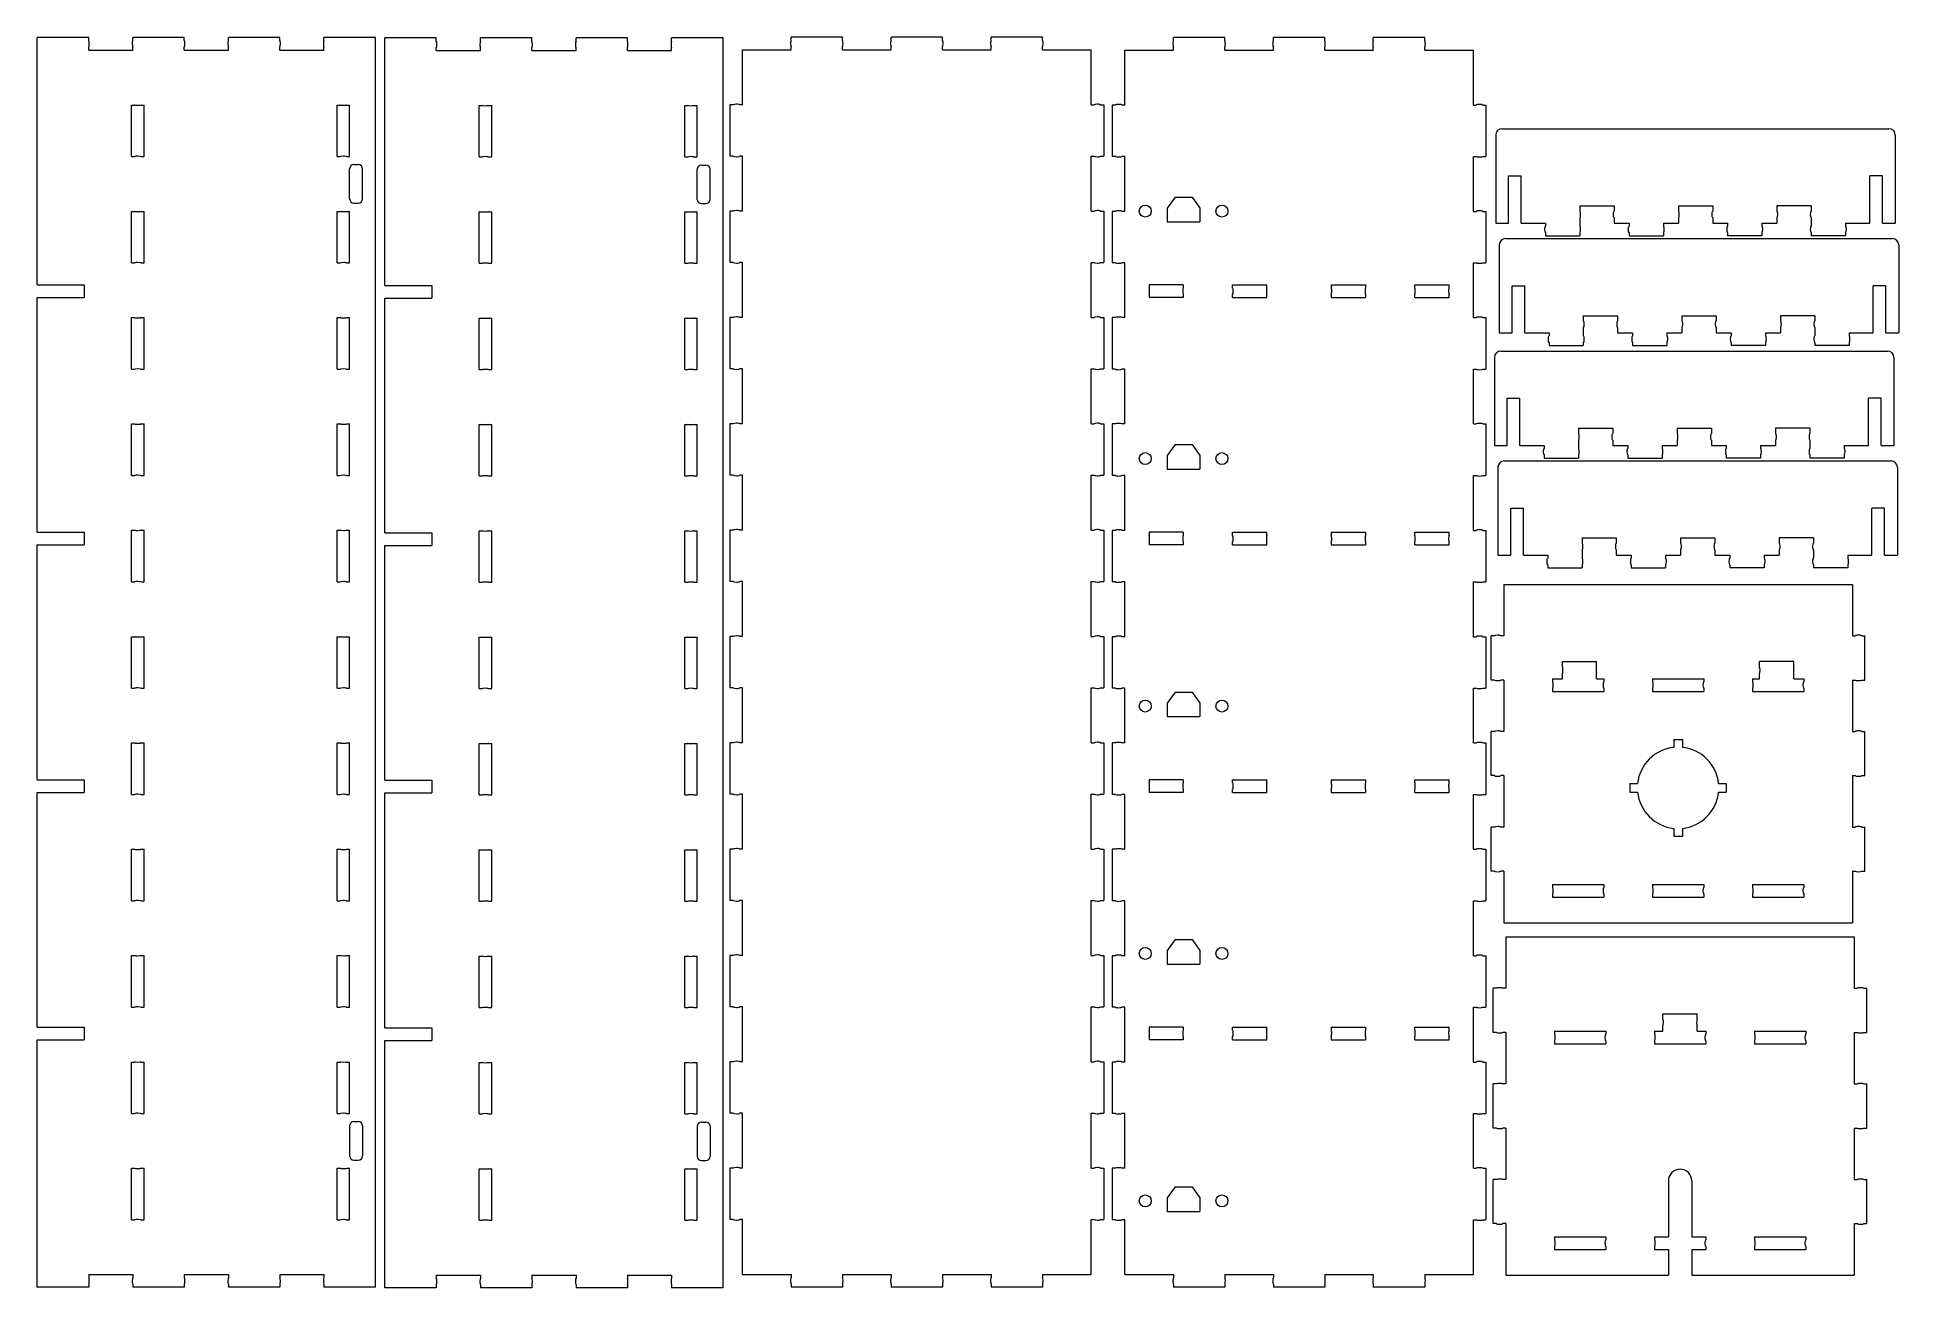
# Model space of a CAD drawing. Header units: inches. Extents: x -2.2 to 14.9, y -0.1 to 11.4.
import ezdxf

# ---------------------------------------------------------------- set-up
doc = ezdxf.new("R2010")
doc.units = ezdxf.units.IN
doc.header["$MEASUREMENT"] = 0
doc.layers.add('Visible', color=7, linetype='Continuous', lineweight=0)

# ---------------------------------------------------------------- blocks, each defined once
blk = doc.blocks.new('Block_1')
at = {"layer": 'Visible', "color": 1, "lineweight": 0, "true_color": 0xff0000}
for p, q in [((-1.703, 11.349), (-2.176, 11.349)), ((-2.176, 9.078), (-2.176, 11.349)), ((-1.703, 11.32), (-1.703, 11.349)), ((-1.298, 11.32), (-1.298, 11.349)), ((-0.825, 11.349), (-1.298, 11.349)), ((-0.825, 11.32), (-0.825, 11.349)), ((-0.42, 11.32), (-0.42, 11.349)), ((0.053, 11.349), (-0.42, 11.349)), ((0.053, 11.32), (0.053, 11.349)), ((0.458, 11.32), (0.458, 11.349)), ((0.931, 11.349), (0.458, 11.349)), ((0.931, -0.125), (0.931, 11.349)), ((1.49, 11.345), (1.017, 11.345)), ((1.017, 9.073), (1.017, 11.345)), ((1.49, 11.315), (1.49, 11.345)), ((1.895, 11.315), (1.895, 11.345)), ((2.368, 11.345), (1.895, 11.345)), ((2.368, 11.315), (2.368, 11.345)), ((2.773, 11.315), (2.773, 11.345)), ((3.246, 11.345), (2.773, 11.345)), ((3.246, 11.315), (3.246, 11.345)), ((3.651, 11.315), (3.651, 11.345)), ((4.124, 11.345), (3.651, 11.345)), ((4.124, -0.129), (4.124, 11.345)), ((4.749, 11.322), (4.749, 11.351)), ((5.222, 11.351), (4.749, 11.351)), ((5.222, 11.322), (5.222, 11.351)), ((5.667, 11.322), (5.667, 11.351)), ((6.14, 11.351), (5.667, 11.351)), ((6.14, 11.322), (6.14, 11.351)), ((6.586, 11.322), (6.586, 11.351)), ((7.058, 11.351), (6.586, 11.351)), ((7.058, 11.322), (7.058, 11.351)), ((8.26, 11.32), (8.26, 11.349)), ((8.732, 11.349), (8.26, 11.349)), ((8.732, 11.32), (8.732, 11.349)), ((9.178, 11.32), (9.178, 11.349)), ((9.651, 11.349), (9.178, 11.349)), ((9.651, 11.32), (9.651, 11.349)), ((10.096, 11.32), (10.096, 11.349)), ((10.569, 11.349), (10.096, 11.349)), ((10.569, 11.32), (10.569, 11.349)), ((-1.703, 11.233), (-1.703, 11.261)), ((-1.703, 11.233), (-1.298, 11.233)), ((-1.298, 11.233), (-1.298, 11.261)), ((-0.825, 11.233), (-0.825, 11.261)), ((-0.825, 11.233), (-0.42, 11.233)), ((-0.42, 11.233), (-0.42, 11.261)), ((0.053, 11.233), (0.053, 11.261)), ((0.053, 11.233), (0.458, 11.233)), ((0.458, 11.233), (0.458, 11.261)), ((1.49, 11.229), (1.49, 11.256)), ((1.49, 11.229), (1.895, 11.229)), ((1.895, 11.229), (1.895, 11.256)), ((2.368, 11.229), (2.368, 11.256)), ((2.368, 11.229), (2.773, 11.229)), ((2.773, 11.229), (2.773, 11.256)), ((3.246, 11.229), (3.246, 11.256)), ((3.246, 11.229), (3.651, 11.229)), ((3.651, 11.229), (3.651, 11.256)), ((4.303, 10.731), (4.303, 11.235)), ((4.303, 11.235), (4.749, 11.235)), ((4.749, 11.235), (4.749, 11.263)), ((5.222, 11.235), (5.222, 11.263)), ((5.222, 11.235), (5.667, 11.235)), ((5.667, 11.235), (5.667, 11.263)), ((6.14, 11.235), (6.14, 11.263)), ((6.14, 11.235), (6.586, 11.235)), ((6.586, 11.235), (6.586, 11.263)), ((7.058, 11.235), (7.058, 11.263)), ((7.058, 11.235), (7.504, 11.235)), ((7.504, 10.731), (7.504, 11.235)), ((7.814, 10.729), (7.814, 11.233)), ((7.814, 11.233), (8.26, 11.233)), ((8.26, 11.233), (8.26, 11.261)), ((8.732, 11.233), (8.732, 11.261)), ((8.732, 11.233), (9.178, 11.233)), ((9.178, 11.233), (9.178, 11.261)), ((9.651, 11.233), (9.651, 11.261)), ((9.651, 11.233), (10.096, 11.233)), ((10.096, 11.233), (10.096, 11.261)), ((10.569, 11.233), (10.569, 11.261)), ((10.569, 11.233), (11.015, 11.233)), ((11.015, 10.729), (11.015, 11.233)), ((-1.309, 10.729), (-1.281, 10.729)), ((-1.309, 10.257), (-1.309, 10.729)), ((-1.222, 10.729), (-1.193, 10.729)), ((-1.193, 10.257), (-1.193, 10.729)), ((0.578, 10.729), (0.607, 10.729)), ((0.578, 10.257), (0.578, 10.729)), ((0.666, 10.729), (0.694, 10.729)), ((0.694, 10.257), (0.694, 10.729)), ((1.883, 10.725), (1.912, 10.725)), ((1.883, 10.253), (1.883, 10.725)), ((1.971, 10.725), (1.999, 10.725)), ((1.999, 10.253), (1.999, 10.725)), ((3.771, 10.725), (3.8, 10.725)), ((3.771, 10.253), (3.771, 10.725)), ((3.859, 10.725), (3.887, 10.725)), ((3.887, 10.253), (3.887, 10.725)), ((4.187, 10.731), (4.187, 10.259)), ((4.217, 10.731), (4.187, 10.731)), ((4.303, 10.731), (4.276, 10.731)), ((7.504, 10.731), (7.532, 10.731)), ((7.591, 10.731), (7.62, 10.731)), ((7.62, 10.731), (7.62, 10.259)), ((7.698, 10.729), (7.698, 10.257)), ((7.727, 10.729), (7.698, 10.729)), ((7.814, 10.729), (7.786, 10.729)), ((11.015, 10.729), (11.042, 10.729)), ((11.101, 10.729), (11.131, 10.729)), ((11.131, 10.729), (11.131, 10.257)), ((11.22, 10.452), (11.22, 9.645)), ((11.28, 10.511), (14.831, 10.511)), ((14.89, 10.452), (14.89, 9.645)), ((4.217, 10.259), (4.187, 10.259)), ((4.303, 10.259), (4.276, 10.259)), ((4.303, 9.755), (4.303, 10.259)), ((7.504, 10.259), (7.532, 10.259)), ((7.504, 9.755), (7.504, 10.259)), ((7.591, 10.259), (7.62, 10.259)), ((-1.309, 10.257), (-1.281, 10.257)), ((-1.222, 10.257), (-1.193, 10.257)), ((0.578, 10.257), (0.607, 10.257)), ((0.666, 10.257), (0.694, 10.257)), ((0.694, 9.867), (0.694, 10.143)), ((0.734, 10.182), (0.773, 10.182)), ((0.813, 9.867), (0.813, 10.143)), ((1.883, 10.253), (1.912, 10.253)), ((1.971, 10.253), (1.999, 10.253)), ((3.771, 10.253), (3.8, 10.253)), ((3.859, 10.253), (3.887, 10.253)), ((3.887, 9.863), (3.887, 10.139)), ((3.927, 10.178), (3.966, 10.178)), ((4.005, 9.863), (4.005, 10.139)), ((7.727, 10.257), (7.698, 10.257)), ((7.814, 10.257), (7.786, 10.257)), ((7.814, 9.753), (7.814, 10.257)), ((11.015, 10.257), (11.042, 10.257)), ((11.015, 9.753), (11.015, 10.257)), ((11.101, 10.257), (11.131, 10.257)), ((11.339, 10.078), (11.455, 10.078)), ((11.339, 9.645), (11.339, 10.078)), ((11.455, 9.645), (11.455, 10.078)), ((14.772, 10.078), (14.656, 10.078)), ((14.656, 9.645), (14.656, 10.078)), ((14.772, 9.645), (14.772, 10.078)), ((-1.309, 9.753), (-1.281, 9.753)), ((-1.309, 9.281), (-1.309, 9.753)), ((-1.222, 9.753), (-1.193, 9.753)), ((-1.193, 9.281), (-1.193, 9.753)), ((0.578, 9.753), (0.607, 9.753)), ((0.578, 9.281), (0.578, 9.753)), ((0.666, 9.753), (0.694, 9.753)), ((0.694, 9.281), (0.694, 9.753)), ((0.734, 9.828), (0.773, 9.828)), ((1.883, 9.749), (1.912, 9.749)), ((1.883, 9.276), (1.883, 9.749)), ((1.971, 9.749), (1.999, 9.749)), ((1.999, 9.276), (1.999, 9.749)), ((3.771, 9.749), (3.8, 9.749)), ((3.771, 9.276), (3.771, 9.749)), ((3.859, 9.749), (3.887, 9.749)), ((3.887, 9.276), (3.887, 9.749)), ((3.927, 9.824), (3.966, 9.824)), ((4.187, 9.755), (4.187, 9.283)), ((4.217, 9.755), (4.187, 9.755)), ((4.303, 9.755), (4.276, 9.755)), ((7.504, 9.755), (7.532, 9.755)), ((7.591, 9.755), (7.62, 9.755)), ((7.62, 9.755), (7.62, 9.283)), ((7.698, 9.753), (7.698, 9.281)), ((7.727, 9.753), (7.698, 9.753)), ((7.814, 9.753), (7.786, 9.753)), ((8.275, 9.884), (8.204, 9.781)), ((8.204, 9.781), (8.204, 9.657)), ((8.275, 9.884), (8.433, 9.884)), ((8.433, 9.884), (8.504, 9.781)), ((8.504, 9.781), (8.504, 9.657)), ((11.015, 9.753), (11.042, 9.753)), ((11.101, 9.753), (11.131, 9.753)), ((11.131, 9.753), (11.131, 9.281)), ((11.992, 9.803), (12.307, 9.803)), ((11.992, 9.803), (11.992, 9.754)), ((12.307, 9.803), (12.307, 9.754)), ((12.898, 9.803), (13.213, 9.803)), ((12.898, 9.803), (12.898, 9.754)), ((13.213, 9.803), (13.213, 9.754)), ((14.118, 9.803), (13.803, 9.803)), ((13.803, 9.803), (13.803, 9.754)), ((14.118, 9.803), (14.118, 9.754)), ((8.204, 9.657), (8.504, 9.657)), ((11.22, 9.645), (11.339, 9.645)), ((11.455, 9.645), (11.677, 9.645)), ((11.677, 9.645), (11.677, 9.617)), ((11.992, 9.695), (11.992, 9.617)), ((12.307, 9.695), (12.307, 9.645)), ((12.307, 9.645), (12.445, 9.645)), ((12.445, 9.645), (12.445, 9.617)), ((12.76, 9.645), (12.76, 9.617)), ((12.76, 9.645), (12.898, 9.645)), ((12.898, 9.695), (12.898, 9.645)), ((13.213, 9.695), (13.213, 9.645)), ((13.213, 9.645), (13.35, 9.645)), ((13.35, 9.645), (13.35, 9.617)), ((13.665, 9.645), (13.665, 9.617)), ((13.665, 9.645), (13.803, 9.645)), ((13.803, 9.695), (13.803, 9.645)), ((14.118, 9.695), (14.118, 9.617)), ((14.433, 9.645), (14.433, 9.617)), ((14.433, 9.645), (14.656, 9.645)), ((14.772, 9.645), (14.89, 9.645)), ((11.253, 9.444), (11.253, 8.637)), ((11.312, 9.503), (14.863, 9.503)), ((11.677, 9.558), (11.677, 9.529)), ((11.677, 9.529), (11.992, 9.529)), ((11.992, 9.558), (11.992, 9.529)), ((12.445, 9.558), (12.445, 9.529)), ((12.445, 9.529), (12.76, 9.529)), ((12.76, 9.558), (12.76, 9.529)), ((13.35, 9.558), (13.35, 9.529)), ((13.665, 9.529), (13.35, 9.529)), ((13.665, 9.558), (13.665, 9.529)), ((14.118, 9.558), (14.118, 9.529)), ((14.433, 9.529), (14.118, 9.529)), ((14.433, 9.558), (14.433, 9.529)), ((14.922, 9.444), (14.922, 8.637)), ((-1.309, 9.281), (-1.281, 9.281)), ((-1.222, 9.281), (-1.193, 9.281)), ((0.578, 9.281), (0.607, 9.281)), ((0.666, 9.281), (0.694, 9.281)), ((1.883, 9.276), (1.912, 9.276)), ((1.971, 9.276), (1.999, 9.276)), ((3.771, 9.276), (3.8, 9.276)), ((3.859, 9.276), (3.887, 9.276)), ((4.217, 9.283), (4.187, 9.283)), ((4.303, 9.283), (4.276, 9.283)), ((4.303, 8.779), (4.303, 9.283)), ((7.504, 9.283), (7.532, 9.283)), ((7.504, 8.779), (7.504, 9.283)), ((7.591, 9.283), (7.62, 9.283)), ((7.727, 9.281), (7.698, 9.281)), ((7.814, 9.281), (7.786, 9.281)), ((7.814, 8.777), (7.814, 9.281)), ((11.015, 9.281), (11.042, 9.281)), ((11.015, 8.777), (11.015, 9.281)), ((11.101, 9.281), (11.131, 9.281)), ((-2.176, 9.078), (-1.743, 9.078)), ((-1.743, 9.078), (-1.743, 8.962)), ((1.017, 9.073), (1.45, 9.073)), ((1.45, 9.073), (1.45, 8.957)), ((8.351, 9.077), (8.036, 9.077)), ((8.036, 9.077), (8.036, 9.049)), ((8.351, 9.077), (8.351, 9.049)), ((8.804, 9.077), (9.119, 9.077)), ((8.804, 9.049), (8.804, 9.077)), ((9.119, 9.049), (9.119, 9.077)), ((9.71, 9.077), (10.025, 9.077)), ((9.71, 9.077), (9.71, 9.049)), ((10.025, 9.077), (10.025, 9.049)), ((10.477, 9.077), (10.792, 9.077)), ((10.477, 9.049), (10.477, 9.077)), ((10.792, 9.049), (10.792, 9.077)), ((11.371, 9.07), (11.487, 9.07)), ((11.371, 8.637), (11.371, 9.07)), ((11.487, 8.637), (11.487, 9.07)), ((14.804, 9.07), (14.688, 9.07)), ((14.688, 8.637), (14.688, 9.07)), ((14.804, 8.637), (14.804, 9.07)), ((-2.176, 6.806), (-2.176, 8.962)), ((-2.176, 8.962), (-1.743, 8.962)), ((1.017, 6.802), (1.017, 8.957)), ((1.017, 8.957), (1.45, 8.957)), ((8.036, 8.99), (8.036, 8.961)), ((8.351, 8.961), (8.036, 8.961)), ((8.351, 8.99), (8.351, 8.961)), ((8.804, 8.961), (8.804, 8.99)), ((8.804, 8.961), (9.119, 8.961)), ((9.119, 8.961), (9.119, 8.99)), ((9.71, 8.99), (9.71, 8.961)), ((9.71, 8.961), (10.025, 8.961)), ((10.025, 8.99), (10.025, 8.961)), ((10.477, 8.961), (10.477, 8.99)), ((10.477, 8.961), (10.792, 8.961)), ((10.792, 8.961), (10.792, 8.99)), ((-1.309, 8.777), (-1.281, 8.777)), ((-1.309, 8.305), (-1.309, 8.777)), ((-1.222, 8.777), (-1.193, 8.777)), ((-1.193, 8.305), (-1.193, 8.777)), ((0.578, 8.777), (0.607, 8.777)), ((0.578, 8.305), (0.578, 8.777)), ((0.666, 8.777), (0.694, 8.777)), ((0.694, 8.305), (0.694, 8.777)), ((1.883, 8.773), (1.912, 8.773)), ((1.883, 8.3), (1.883, 8.773)), ((1.971, 8.773), (1.999, 8.773)), ((1.999, 8.3), (1.999, 8.773)), ((3.771, 8.773), (3.8, 8.773)), ((3.771, 8.3), (3.771, 8.773)), ((3.859, 8.773), (3.887, 8.773)), ((3.887, 8.3), (3.887, 8.773)), ((4.187, 8.779), (4.187, 8.306)), ((4.217, 8.779), (4.187, 8.779)), ((4.303, 8.779), (4.276, 8.779)), ((7.504, 8.779), (7.532, 8.779)), ((7.591, 8.779), (7.62, 8.779)), ((7.62, 8.779), (7.62, 8.306)), ((7.698, 8.777), (7.698, 8.304)), ((7.727, 8.777), (7.698, 8.777)), ((7.814, 8.777), (7.786, 8.777)), ((11.015, 8.777), (11.042, 8.777)), ((11.101, 8.777), (11.131, 8.777)), ((11.131, 8.777), (11.131, 8.304)), ((12.025, 8.795), (12.34, 8.795)), ((12.025, 8.795), (12.025, 8.746)), ((12.34, 8.795), (12.34, 8.746)), ((12.93, 8.795), (13.245, 8.795)), ((12.93, 8.795), (12.93, 8.746)), ((13.245, 8.795), (13.245, 8.746)), ((14.151, 8.795), (13.836, 8.795)), ((13.836, 8.795), (13.836, 8.746)), ((14.151, 8.795), (14.151, 8.746)), ((11.253, 8.637), (11.371, 8.637)), ((11.487, 8.637), (11.71, 8.637)), ((11.71, 8.637), (11.71, 8.609)), ((11.71, 8.55), (11.71, 8.521)), ((12.025, 8.687), (12.025, 8.609)), ((12.025, 8.55), (12.025, 8.521)), ((12.34, 8.687), (12.34, 8.637)), ((12.34, 8.637), (12.477, 8.637)), ((12.477, 8.637), (12.477, 8.609)), ((12.477, 8.55), (12.477, 8.521)), ((12.792, 8.637), (12.792, 8.609)), ((12.792, 8.637), (12.93, 8.637)), ((12.792, 8.55), (12.792, 8.521)), ((12.93, 8.687), (12.93, 8.637)), ((13.245, 8.687), (13.245, 8.637)), ((13.245, 8.637), (13.383, 8.637)), ((13.383, 8.637), (13.383, 8.609)), ((13.383, 8.55), (13.383, 8.521)), ((13.698, 8.637), (13.698, 8.609)), ((13.698, 8.637), (13.836, 8.637)), ((13.698, 8.55), (13.698, 8.521)), ((13.836, 8.687), (13.836, 8.637)), ((14.151, 8.687), (14.151, 8.609)), ((14.151, 8.55), (14.151, 8.521)), ((14.466, 8.637), (14.466, 8.609)), ((14.466, 8.637), (14.688, 8.637)), ((14.466, 8.55), (14.466, 8.521)), ((14.804, 8.637), (14.922, 8.637)), ((11.209, 8.411), (11.209, 7.604)), ((11.268, 8.47), (14.819, 8.47)), ((11.71, 8.521), (12.025, 8.521)), ((12.477, 8.521), (12.792, 8.521)), ((13.698, 8.521), (13.383, 8.521)), ((14.466, 8.521), (14.151, 8.521)), ((14.878, 8.411), (14.878, 7.604)), ((-1.309, 8.305), (-1.281, 8.305)), ((-1.222, 8.305), (-1.193, 8.305)), ((0.578, 8.305), (0.607, 8.305)), ((0.666, 8.305), (0.694, 8.305)), ((1.883, 8.3), (1.912, 8.3)), ((1.971, 8.3), (1.999, 8.3)), ((3.771, 8.3), (3.8, 8.3)), ((3.859, 8.3), (3.887, 8.3)), ((4.217, 8.306), (4.187, 8.306)), ((4.303, 8.306), (4.276, 8.306)), ((4.303, 7.803), (4.303, 8.306)), ((7.504, 8.306), (7.532, 8.306)), ((7.504, 7.803), (7.504, 8.306)), ((7.591, 8.306), (7.62, 8.306)), ((7.727, 8.304), (7.698, 8.304)), ((7.814, 8.304), (7.786, 8.304)), ((7.814, 7.801), (7.814, 8.304)), ((11.015, 8.304), (11.042, 8.304)), ((11.015, 7.801), (11.015, 8.304)), ((11.101, 8.304), (11.131, 8.304)), ((11.327, 8.037), (11.443, 8.037)), ((11.327, 7.604), (11.327, 8.037)), ((11.443, 7.604), (11.443, 8.037)), ((14.76, 8.037), (14.644, 8.037)), ((14.644, 7.604), (14.644, 8.037)), ((14.76, 7.604), (14.76, 8.037)), ((-1.309, 7.801), (-1.281, 7.801)), ((-1.309, 7.328), (-1.309, 7.801)), ((-1.222, 7.801), (-1.193, 7.801)), ((-1.193, 7.328), (-1.193, 7.801)), ((0.578, 7.801), (0.607, 7.801)), ((0.578, 7.328), (0.578, 7.801)), ((0.666, 7.801), (0.694, 7.801)), ((0.694, 7.328), (0.694, 7.801)), ((1.883, 7.796), (1.912, 7.796)), ((1.883, 7.324), (1.883, 7.796)), ((1.971, 7.796), (1.999, 7.796)), ((1.999, 7.324), (1.999, 7.796)), ((3.771, 7.796), (3.8, 7.796)), ((3.771, 7.324), (3.771, 7.796)), ((3.859, 7.796), (3.887, 7.796)), ((3.887, 7.324), (3.887, 7.796)), ((4.187, 7.803), (4.187, 7.33)), ((4.217, 7.803), (4.187, 7.803)), ((4.303, 7.803), (4.276, 7.803)), ((7.504, 7.803), (7.532, 7.803)), ((7.591, 7.803), (7.62, 7.803)), ((7.62, 7.803), (7.62, 7.33)), ((7.698, 7.801), (7.698, 7.328)), ((7.727, 7.801), (7.698, 7.801)), ((7.814, 7.801), (7.786, 7.801)), ((11.015, 7.801), (11.042, 7.801)), ((11.101, 7.801), (11.131, 7.801)), ((11.131, 7.801), (11.131, 7.328)), ((11.98, 7.762), (12.295, 7.762)), ((11.98, 7.762), (11.98, 7.713)), ((12.295, 7.762), (12.295, 7.713)), ((12.886, 7.762), (13.201, 7.762)), ((12.886, 7.762), (12.886, 7.713)), ((13.201, 7.762), (13.201, 7.713)), ((14.106, 7.762), (13.791, 7.762)), ((13.791, 7.762), (13.791, 7.713)), ((14.106, 7.762), (14.106, 7.713)), ((8.275, 7.612), (8.204, 7.51)), ((8.275, 7.612), (8.433, 7.612)), ((8.433, 7.612), (8.504, 7.51)), ((11.209, 7.604), (11.327, 7.604)), ((11.443, 7.604), (11.665, 7.604)), ((11.665, 7.604), (11.665, 7.576)), ((11.98, 7.653), (11.98, 7.576)), ((12.295, 7.653), (12.295, 7.604)), ((12.295, 7.604), (12.433, 7.604)), ((12.433, 7.604), (12.433, 7.576)), ((12.748, 7.604), (12.748, 7.576)), ((12.748, 7.604), (12.886, 7.604)), ((12.886, 7.653), (12.886, 7.604)), ((13.201, 7.653), (13.201, 7.604)), ((13.201, 7.604), (13.338, 7.604)), ((13.338, 7.604), (13.338, 7.576)), ((13.653, 7.604), (13.653, 7.576)), ((13.653, 7.604), (13.791, 7.604)), ((13.791, 7.653), (13.791, 7.604)), ((14.106, 7.653), (14.106, 7.576)), ((14.421, 7.604), (14.421, 7.576)), ((14.421, 7.604), (14.644, 7.604)), ((14.76, 7.604), (14.878, 7.604)), ((8.204, 7.51), (8.204, 7.386)), ((8.204, 7.386), (8.504, 7.386)), ((8.504, 7.51), (8.504, 7.386)), ((11.241, 7.403), (11.241, 6.596)), ((11.3, 7.462), (14.851, 7.462)), ((11.665, 7.517), (11.665, 7.488)), ((11.665, 7.488), (11.98, 7.488)), ((11.98, 7.517), (11.98, 7.488)), ((12.433, 7.517), (12.433, 7.488)), ((12.433, 7.488), (12.748, 7.488)), ((12.748, 7.517), (12.748, 7.488)), ((13.338, 7.517), (13.338, 7.488)), ((13.653, 7.488), (13.338, 7.488)), ((13.653, 7.517), (13.653, 7.488)), ((14.106, 7.517), (14.106, 7.488)), ((14.421, 7.488), (14.106, 7.488)), ((14.421, 7.517), (14.421, 7.488)), ((14.91, 7.403), (14.91, 6.596)), ((-1.309, 7.328), (-1.281, 7.328)), ((-1.222, 7.328), (-1.193, 7.328)), ((0.578, 7.328), (0.607, 7.328)), ((0.666, 7.328), (0.694, 7.328)), ((1.883, 7.324), (1.912, 7.324)), ((1.971, 7.324), (1.999, 7.324)), ((3.771, 7.324), (3.8, 7.324)), ((3.859, 7.324), (3.887, 7.324)), ((4.217, 7.33), (4.187, 7.33)), ((4.303, 7.33), (4.276, 7.33)), ((4.303, 6.826), (4.303, 7.33)), ((7.504, 7.33), (7.532, 7.33)), ((7.504, 6.826), (7.504, 7.33)), ((7.591, 7.33), (7.62, 7.33)), ((7.727, 7.328), (7.698, 7.328)), ((7.814, 7.328), (7.786, 7.328)), ((7.814, 6.824), (7.814, 7.328)), ((11.015, 7.328), (11.042, 7.328)), ((11.015, 6.824), (11.015, 7.328)), ((11.101, 7.328), (11.131, 7.328)), ((11.359, 7.029), (11.475, 7.029)), ((11.359, 6.596), (11.359, 7.029)), ((11.475, 6.596), (11.475, 7.029)), ((14.792, 7.029), (14.676, 7.029)), ((14.676, 6.596), (14.676, 7.029)), ((14.792, 6.596), (14.792, 7.029)), ((-2.176, 6.806), (-1.743, 6.806)), ((-2.176, 4.534), (-2.176, 6.69)), ((-2.176, 6.69), (-1.743, 6.69)), ((-1.743, 6.806), (-1.743, 6.69)), ((-1.309, 6.825), (-1.281, 6.825)), ((-1.309, 6.352), (-1.309, 6.825)), ((-1.222, 6.825), (-1.193, 6.825)), ((-1.193, 6.352), (-1.193, 6.825)), ((0.578, 6.825), (0.607, 6.825)), ((0.578, 6.352), (0.578, 6.825)), ((0.666, 6.825), (0.694, 6.825)), ((0.694, 6.352), (0.694, 6.825)), ((1.017, 6.802), (1.45, 6.802)), ((1.017, 4.53), (1.017, 6.686)), ((1.017, 6.686), (1.45, 6.686)), ((1.45, 6.802), (1.45, 6.686)), ((1.883, 6.82), (1.912, 6.82)), ((1.883, 6.348), (1.883, 6.82)), ((1.971, 6.82), (1.999, 6.82)), ((1.999, 6.348), (1.999, 6.82)), ((3.771, 6.82), (3.8, 6.82)), ((3.771, 6.348), (3.771, 6.82)), ((3.859, 6.82), (3.887, 6.82)), ((3.887, 6.348), (3.887, 6.82)), ((4.187, 6.826), (4.187, 6.354)), ((4.217, 6.826), (4.187, 6.826)), ((4.303, 6.826), (4.276, 6.826)), ((7.504, 6.826), (7.532, 6.826)), ((7.591, 6.826), (7.62, 6.826)), ((7.62, 6.826), (7.62, 6.354)), ((7.698, 6.824), (7.698, 6.352)), ((7.727, 6.824), (7.698, 6.824)), ((7.814, 6.824), (7.786, 6.824)), ((8.351, 6.806), (8.036, 6.806)), ((8.036, 6.806), (8.036, 6.777)), ((8.036, 6.718), (8.036, 6.69)), ((8.351, 6.69), (8.036, 6.69)), ((8.351, 6.806), (8.351, 6.777)), ((8.351, 6.718), (8.351, 6.69)), ((8.804, 6.806), (9.119, 6.806)), ((8.804, 6.777), (8.804, 6.806)), ((8.804, 6.69), (8.804, 6.718)), ((8.804, 6.69), (9.119, 6.69)), ((9.119, 6.777), (9.119, 6.806)), ((9.119, 6.69), (9.119, 6.718)), ((9.71, 6.806), (10.025, 6.806)), ((9.71, 6.806), (9.71, 6.777)), ((9.71, 6.718), (9.71, 6.69)), ((9.71, 6.69), (10.025, 6.69)), ((10.025, 6.806), (10.025, 6.777)), ((10.025, 6.718), (10.025, 6.69)), ((10.477, 6.806), (10.792, 6.806)), ((10.477, 6.777), (10.477, 6.806)), ((10.477, 6.69), (10.477, 6.718)), ((10.477, 6.69), (10.792, 6.69)), ((10.792, 6.777), (10.792, 6.806)), ((10.792, 6.69), (10.792, 6.718)), ((11.015, 6.824), (11.042, 6.824)), ((11.101, 6.824), (11.131, 6.824)), ((11.131, 6.824), (11.131, 6.352)), ((12.013, 6.754), (12.328, 6.754)), ((12.013, 6.754), (12.013, 6.705)), ((12.328, 6.754), (12.328, 6.705)), ((12.918, 6.754), (13.233, 6.754)), ((12.918, 6.754), (12.918, 6.705)), ((13.233, 6.754), (13.233, 6.705)), ((14.139, 6.754), (13.824, 6.754)), ((13.824, 6.754), (13.824, 6.705)), ((14.139, 6.754), (14.139, 6.705)), ((11.241, 6.596), (11.359, 6.596)), ((11.475, 6.596), (11.698, 6.596)), ((11.698, 6.596), (11.698, 6.568)), ((11.698, 6.509), (11.698, 6.48)), ((12.013, 6.645), (12.013, 6.568)), ((12.013, 6.509), (12.013, 6.48)), ((12.328, 6.645), (12.328, 6.596)), ((12.328, 6.596), (12.465, 6.596)), ((12.465, 6.596), (12.465, 6.568)), ((12.465, 6.509), (12.465, 6.48)), ((12.78, 6.596), (12.78, 6.568)), ((12.78, 6.596), (12.918, 6.596)), ((12.78, 6.509), (12.78, 6.48)), ((12.918, 6.645), (12.918, 6.596)), ((13.233, 6.645), (13.233, 6.596)), ((13.233, 6.596), (13.371, 6.596)), ((13.371, 6.596), (13.371, 6.568)), ((13.371, 6.509), (13.371, 6.48)), ((13.686, 6.596), (13.686, 6.568)), ((13.686, 6.596), (13.824, 6.596)), ((13.686, 6.509), (13.686, 6.48)), ((13.824, 6.645), (13.824, 6.596)), ((14.139, 6.645), (14.139, 6.568)), ((14.139, 6.509), (14.139, 6.48)), ((14.454, 6.596), (14.454, 6.568)), ((14.454, 6.596), (14.676, 6.596)), ((14.454, 6.509), (14.454, 6.48)), ((14.792, 6.596), (14.91, 6.596)), ((-1.309, 6.352), (-1.281, 6.352)), ((-1.222, 6.352), (-1.193, 6.352)), ((0.578, 6.352), (0.607, 6.352)), ((0.666, 6.352), (0.694, 6.352)), ((1.883, 6.348), (1.912, 6.348)), ((1.971, 6.348), (1.999, 6.348)), ((3.771, 6.348), (3.8, 6.348)), ((3.859, 6.348), (3.887, 6.348)), ((4.217, 6.354), (4.187, 6.354)), ((4.303, 6.354), (4.276, 6.354)), ((4.303, 5.85), (4.303, 6.354)), ((7.504, 6.354), (7.532, 6.354)), ((7.504, 5.85), (7.504, 6.354)), ((7.591, 6.354), (7.62, 6.354)), ((7.727, 6.352), (7.698, 6.352)), ((7.814, 6.352), (7.786, 6.352)), ((7.814, 5.848), (7.814, 6.352)), ((11.015, 6.352), (11.042, 6.352)), ((11.015, 5.848), (11.015, 6.352)), ((11.101, 6.352), (11.131, 6.352)), ((11.295, 6.328), (11.295, 5.856)), ((11.295, 6.328), (14.496, 6.328)), ((11.698, 6.48), (12.013, 6.48)), ((12.465, 6.48), (12.78, 6.48)), ((13.686, 6.48), (13.371, 6.48)), ((14.454, 6.48), (14.139, 6.48)), ((14.496, 6.328), (14.496, 5.856)), ((-1.309, 5.848), (-1.281, 5.848)), ((-1.309, 5.376), (-1.309, 5.848)), ((-1.222, 5.848), (-1.193, 5.848)), ((-1.193, 5.376), (-1.193, 5.848)), ((0.578, 5.848), (0.607, 5.848)), ((0.578, 5.376), (0.578, 5.848)), ((0.666, 5.848), (0.694, 5.848)), ((0.694, 5.376), (0.694, 5.848)), ((1.883, 5.844), (1.912, 5.844)), ((1.883, 5.372), (1.883, 5.844)), ((1.971, 5.844), (1.999, 5.844)), ((1.999, 5.372), (1.999, 5.844)), ((3.771, 5.844), (3.8, 5.844)), ((3.771, 5.372), (3.771, 5.844)), ((3.859, 5.844), (3.887, 5.844)), ((3.887, 5.372), (3.887, 5.844)), ((4.187, 5.85), (4.187, 5.378)), ((4.217, 5.85), (4.187, 5.85)), ((4.303, 5.85), (4.276, 5.85)), ((7.504, 5.85), (7.532, 5.85)), ((7.591, 5.85), (7.62, 5.85)), ((7.62, 5.85), (7.62, 5.378)), ((7.698, 5.848), (7.698, 5.376)), ((7.727, 5.848), (7.698, 5.848)), ((7.814, 5.848), (7.786, 5.848)), ((11.015, 5.848), (11.042, 5.848)), ((11.101, 5.848), (11.131, 5.848)), ((11.131, 5.848), (11.131, 5.376)), ((11.179, 5.45), (11.179, 5.856)), ((11.209, 5.856), (11.179, 5.856)), ((11.295, 5.856), (11.268, 5.856)), ((14.496, 5.856), (14.523, 5.856)), ((14.583, 5.856), (14.612, 5.856)), ((14.612, 5.45), (14.612, 5.856)), ((11.833, 5.62), (12.147, 5.62)), ((11.833, 5.57), (11.833, 5.62)), ((11.833, 5.462), (11.833, 5.511)), ((12.147, 5.57), (12.147, 5.62)), ((12.147, 5.462), (12.147, 5.511)), ((13.959, 5.62), (13.644, 5.62)), ((13.644, 5.57), (13.644, 5.62)), ((13.644, 5.462), (13.644, 5.511)), ((13.959, 5.57), (13.959, 5.62)), ((13.959, 5.462), (13.959, 5.511)), ((-1.309, 5.376), (-1.281, 5.376)), ((-1.222, 5.376), (-1.193, 5.376)), ((0.578, 5.376), (0.607, 5.376)), ((0.666, 5.376), (0.694, 5.376)), ((1.883, 5.372), (1.912, 5.372)), ((1.971, 5.372), (1.999, 5.372)), ((3.771, 5.372), (3.8, 5.372)), ((3.859, 5.372), (3.887, 5.372)), ((4.217, 5.378), (4.187, 5.378)), ((4.303, 5.378), (4.276, 5.378)), ((4.303, 4.874), (4.303, 5.378)), ((7.504, 5.378), (7.532, 5.378)), ((7.504, 4.874), (7.504, 5.378)), ((7.591, 5.378), (7.62, 5.378)), ((7.727, 5.376), (7.698, 5.376)), ((7.814, 5.376), (7.786, 5.376)), ((7.814, 4.872), (7.814, 5.376)), ((8.275, 5.34), (8.204, 5.238)), ((8.275, 5.34), (8.433, 5.34)), ((8.433, 5.34), (8.504, 5.238)), ((11.015, 5.376), (11.042, 5.376)), ((11.015, 4.872), (11.015, 5.376)), ((11.101, 5.376), (11.131, 5.376)), ((11.209, 5.45), (11.179, 5.45)), ((11.295, 5.45), (11.268, 5.45)), ((11.295, 5.45), (11.295, 4.978)), ((11.741, 5.462), (11.741, 5.434)), ((11.741, 5.462), (11.833, 5.462)), ((11.741, 5.375), (11.741, 5.346)), ((11.741, 5.346), (12.213, 5.346)), ((12.147, 5.462), (12.213, 5.462)), ((12.213, 5.462), (12.213, 5.434)), ((12.213, 5.375), (12.213, 5.346)), ((12.659, 5.462), (13.132, 5.462)), ((12.659, 5.462), (12.659, 5.434)), ((12.659, 5.375), (12.659, 5.346)), ((12.659, 5.346), (13.132, 5.346)), ((13.132, 5.462), (13.132, 5.434)), ((13.132, 5.375), (13.132, 5.346)), ((13.578, 5.462), (13.578, 5.434)), ((13.578, 5.462), (13.644, 5.462)), ((13.578, 5.375), (13.578, 5.346)), ((13.578, 5.346), (14.05, 5.346)), ((13.959, 5.462), (14.05, 5.462)), ((14.05, 5.462), (14.05, 5.434)), ((14.05, 5.375), (14.05, 5.346)), ((14.496, 5.45), (14.523, 5.45)), ((14.496, 5.45), (14.496, 4.978)), ((14.583, 5.45), (14.612, 5.45)), ((8.204, 5.238), (8.204, 5.114)), ((8.504, 5.238), (8.504, 5.114)), ((8.204, 5.114), (8.504, 5.114)), ((11.179, 4.572), (11.179, 4.978)), ((11.209, 4.978), (11.179, 4.978)), ((11.295, 4.978), (11.268, 4.978)), ((14.496, 4.978), (14.523, 4.978)), ((14.583, 4.978), (14.612, 4.978)), ((14.612, 4.572), (14.612, 4.978)), ((-1.309, 4.872), (-1.281, 4.872)), ((-1.309, 4.4), (-1.309, 4.872)), ((-1.222, 4.872), (-1.193, 4.872)), ((-1.193, 4.4), (-1.193, 4.872)), ((0.578, 4.872), (0.607, 4.872)), ((0.578, 4.4), (0.578, 4.872)), ((0.666, 4.872), (0.694, 4.872)), ((0.694, 4.4), (0.694, 4.872)), ((1.883, 4.868), (1.912, 4.868)), ((1.883, 4.395), (1.883, 4.868)), ((1.971, 4.868), (1.999, 4.868)), ((1.999, 4.395), (1.999, 4.868)), ((3.771, 4.868), (3.8, 4.868)), ((3.771, 4.395), (3.771, 4.868)), ((3.859, 4.868), (3.887, 4.868)), ((3.887, 4.395), (3.887, 4.868)), ((4.187, 4.874), (4.187, 4.402)), ((4.217, 4.874), (4.187, 4.874)), ((4.303, 4.874), (4.276, 4.874)), ((7.504, 4.874), (7.532, 4.874)), ((7.591, 4.874), (7.62, 4.874)), ((7.62, 4.874), (7.62, 4.402)), ((7.698, 4.872), (7.698, 4.399)), ((7.727, 4.872), (7.698, 4.872)), ((7.814, 4.872), (7.786, 4.872)), ((11.015, 4.872), (11.042, 4.872)), ((11.101, 4.872), (11.131, 4.872)), ((11.131, 4.872), (11.131, 4.399)), ((12.856, 4.903), (12.935, 4.903)), ((12.856, 4.903), (12.856, 4.832)), ((12.935, 4.903), (12.935, 4.832)), ((-2.176, 4.534), (-1.743, 4.534)), ((-1.743, 4.534), (-1.743, 4.418)), ((1.017, 4.53), (1.45, 4.53)), ((1.45, 4.53), (1.45, 4.414)), ((8.351, 4.534), (8.036, 4.534)), ((8.036, 4.534), (8.036, 4.506)), ((8.036, 4.447), (8.036, 4.418)), ((8.351, 4.534), (8.351, 4.506)), ((8.351, 4.447), (8.351, 4.418)), ((8.804, 4.534), (9.119, 4.534)), ((8.804, 4.506), (8.804, 4.534)), ((8.804, 4.418), (8.804, 4.447)), ((9.119, 4.506), (9.119, 4.534)), ((9.119, 4.418), (9.119, 4.447)), ((9.71, 4.534), (10.025, 4.534)), ((9.71, 4.534), (9.71, 4.506)), ((9.71, 4.447), (9.71, 4.418)), ((10.025, 4.534), (10.025, 4.506)), ((10.025, 4.447), (10.025, 4.418)), ((10.477, 4.534), (10.792, 4.534)), ((10.477, 4.506), (10.477, 4.534)), ((10.477, 4.418), (10.477, 4.447)), ((10.792, 4.506), (10.792, 4.534)), ((10.792, 4.418), (10.792, 4.447)), ((11.209, 4.572), (11.179, 4.572)), ((11.295, 4.572), (11.268, 4.572)), ((11.295, 4.572), (11.295, 4.1)), ((12.453, 4.5), (12.524, 4.5)), ((12.453, 4.5), (12.453, 4.421)), ((13.267, 4.5), (13.338, 4.5)), ((13.338, 4.5), (13.338, 4.421)), ((14.496, 4.572), (14.523, 4.572)), ((14.496, 4.572), (14.496, 4.1)), ((14.583, 4.572), (14.612, 4.572)), ((-2.176, 2.263), (-2.176, 4.418)), ((-2.176, 4.418), (-1.743, 4.418)), ((-1.309, 4.4), (-1.281, 4.4)), ((-1.222, 4.4), (-1.193, 4.4)), ((0.578, 4.4), (0.607, 4.4)), ((0.666, 4.4), (0.694, 4.4)), ((1.017, 2.258), (1.017, 4.414)), ((1.017, 4.414), (1.45, 4.414)), ((1.883, 4.395), (1.912, 4.395)), ((1.971, 4.395), (1.999, 4.395)), ((3.771, 4.395), (3.8, 4.395)), ((3.859, 4.395), (3.887, 4.395)), ((4.217, 4.402), (4.187, 4.402)), ((4.303, 4.402), (4.276, 4.402)), ((4.303, 3.898), (4.303, 4.402)), ((7.504, 4.402), (7.532, 4.402)), ((7.504, 3.898), (7.504, 4.402)), ((7.591, 4.402), (7.62, 4.402)), ((7.727, 4.399), (7.698, 4.399)), ((7.814, 4.399), (7.786, 4.399)), ((7.814, 3.896), (7.814, 4.399)), ((8.351, 4.418), (8.036, 4.418)), ((8.804, 4.418), (9.119, 4.418)), ((9.71, 4.418), (10.025, 4.418)), ((10.477, 4.418), (10.792, 4.418)), ((11.015, 4.399), (11.042, 4.399)), ((11.015, 3.896), (11.015, 4.399)), ((11.101, 4.399), (11.131, 4.399)), ((12.453, 4.421), (12.524, 4.421)), ((13.267, 4.421), (13.338, 4.421)), ((11.179, 3.694), (11.179, 4.1)), ((11.209, 4.1), (11.179, 4.1)), ((11.295, 4.1), (11.268, 4.1)), ((12.856, 4.088), (12.856, 4.017)), ((12.856, 4.017), (12.935, 4.017)), ((12.935, 4.088), (12.935, 4.017)), ((14.496, 4.1), (14.523, 4.1)), ((14.583, 4.1), (14.612, 4.1)), ((14.612, 3.694), (14.612, 4.1)), ((-1.309, 3.896), (-1.281, 3.896)), ((-1.309, 3.423), (-1.309, 3.896)), ((-1.222, 3.896), (-1.193, 3.896)), ((-1.193, 3.423), (-1.193, 3.896)), ((0.578, 3.896), (0.607, 3.896)), ((0.578, 3.423), (0.578, 3.896)), ((0.666, 3.896), (0.694, 3.896)), ((0.694, 3.423), (0.694, 3.896)), ((1.883, 3.892), (1.912, 3.892)), ((1.883, 3.419), (1.883, 3.892)), ((1.971, 3.892), (1.999, 3.892)), ((1.999, 3.419), (1.999, 3.892)), ((3.771, 3.892), (3.8, 3.892)), ((3.771, 3.419), (3.771, 3.892)), ((3.859, 3.892), (3.887, 3.892)), ((3.887, 3.419), (3.887, 3.892)), ((4.187, 3.898), (4.187, 3.425)), ((4.217, 3.898), (4.187, 3.898)), ((4.303, 3.898), (4.276, 3.898)), ((7.504, 3.898), (7.532, 3.898)), ((7.591, 3.898), (7.62, 3.898)), ((7.62, 3.898), (7.62, 3.425)), ((7.698, 3.896), (7.698, 3.423)), ((7.727, 3.896), (7.698, 3.896)), ((7.814, 3.896), (7.786, 3.896)), ((11.015, 3.896), (11.042, 3.896)), ((11.101, 3.896), (11.131, 3.896)), ((11.131, 3.896), (11.131, 3.423)), ((11.209, 3.694), (11.179, 3.694)), ((11.295, 3.694), (11.268, 3.694)), ((11.295, 3.694), (11.295, 3.222)), ((14.496, 3.694), (14.523, 3.694)), ((14.496, 3.694), (14.496, 3.222)), ((14.583, 3.694), (14.612, 3.694)), ((-1.309, 3.423), (-1.281, 3.423)), ((-1.222, 3.423), (-1.193, 3.423)), ((0.578, 3.423), (0.607, 3.423)), ((0.666, 3.423), (0.694, 3.423)), ((4.217, 3.425), (4.187, 3.425)), ((4.303, 3.425), (4.276, 3.425)), ((4.303, 2.922), (4.303, 3.425)), ((7.504, 3.425), (7.532, 3.425)), ((7.504, 2.922), (7.504, 3.425)), ((7.591, 3.425), (7.62, 3.425)), ((7.727, 3.423), (7.698, 3.423)), ((7.814, 3.423), (7.786, 3.423)), ((7.814, 2.919), (7.814, 3.423)), ((11.015, 3.423), (11.042, 3.423)), ((11.015, 2.919), (11.015, 3.423)), ((11.101, 3.423), (11.131, 3.423)), ((11.741, 3.574), (12.213, 3.574)), ((11.741, 3.574), (11.741, 3.546)), ((11.741, 3.487), (11.741, 3.458)), ((11.741, 3.458), (12.213, 3.458)), ((12.213, 3.574), (12.213, 3.546)), ((12.213, 3.487), (12.213, 3.458)), ((12.659, 3.574), (13.132, 3.574)), ((12.659, 3.574), (12.659, 3.546)), ((12.659, 3.487), (12.659, 3.458)), ((12.659, 3.458), (13.132, 3.458)), ((13.132, 3.574), (13.132, 3.546)), ((13.132, 3.487), (13.132, 3.458)), ((13.578, 3.574), (14.05, 3.574)), ((13.578, 3.574), (13.578, 3.546)), ((13.578, 3.487), (13.578, 3.458)), ((13.578, 3.458), (14.05, 3.458)), ((14.05, 3.574), (14.05, 3.546)), ((14.05, 3.487), (14.05, 3.458)), ((1.883, 3.419), (1.912, 3.419)), ((1.971, 3.419), (1.999, 3.419)), ((3.771, 3.419), (3.8, 3.419)), ((3.859, 3.419), (3.887, 3.419)), ((11.295, 3.222), (14.496, 3.222)), ((11.314, 3.093), (11.314, 2.62)), ((11.314, 3.093), (14.514, 3.093)), ((14.514, 3.093), (14.514, 2.62)), ((-1.309, 2.92), (-1.281, 2.92)), ((-1.309, 2.447), (-1.309, 2.92)), ((-1.222, 2.92), (-1.193, 2.92)), ((-1.193, 2.447), (-1.193, 2.92)), ((0.578, 2.92), (0.607, 2.92)), ((0.578, 2.447), (0.578, 2.92)), ((0.666, 2.92), (0.694, 2.92)), ((0.694, 2.447), (0.694, 2.92)), ((1.883, 2.915), (1.912, 2.915)), ((1.883, 2.443), (1.883, 2.915)), ((1.971, 2.915), (1.999, 2.915)), ((1.999, 2.443), (1.999, 2.915)), ((3.771, 2.915), (3.8, 2.915)), ((3.771, 2.443), (3.771, 2.915)), ((3.859, 2.915), (3.887, 2.915)), ((3.887, 2.443), (3.887, 2.915)), ((4.187, 2.922), (4.187, 2.449)), ((4.217, 2.922), (4.187, 2.922)), ((4.303, 2.922), (4.276, 2.922)), ((7.504, 2.922), (7.532, 2.922)), ((7.591, 2.922), (7.62, 2.922)), ((7.62, 2.922), (7.62, 2.449)), ((7.698, 2.919), (7.698, 2.447)), ((7.727, 2.919), (7.698, 2.919)), ((7.814, 2.919), (7.786, 2.919)), ((8.275, 3.069), (8.204, 2.966)), ((8.204, 2.966), (8.204, 2.842)), ((8.275, 3.069), (8.433, 3.069)), ((8.433, 3.069), (8.504, 2.966)), ((8.504, 2.966), (8.504, 2.842)), ((11.015, 2.919), (11.042, 2.919)), ((11.101, 2.919), (11.131, 2.919)), ((11.131, 2.919), (11.131, 2.447)), ((8.204, 2.842), (8.504, 2.842)), ((11.197, 2.215), (11.197, 2.62)), ((11.227, 2.62), (11.197, 2.62)), ((11.314, 2.62), (11.286, 2.62)), ((14.514, 2.62), (14.542, 2.62)), ((14.601, 2.62), (14.63, 2.62)), ((14.63, 2.215), (14.63, 2.62)), ((-1.309, 2.447), (-1.281, 2.447)), ((-1.222, 2.447), (-1.193, 2.447)), ((0.578, 2.447), (0.607, 2.447)), ((0.666, 2.447), (0.694, 2.447)), ((1.883, 2.443), (1.912, 2.443)), ((1.971, 2.443), (1.999, 2.443)), ((3.771, 2.443), (3.8, 2.443)), ((3.859, 2.443), (3.887, 2.443)), ((4.217, 2.449), (4.187, 2.449)), ((4.303, 2.449), (4.276, 2.449)), ((4.303, 1.945), (4.303, 2.449)), ((7.504, 2.449), (7.532, 2.449)), ((7.504, 1.945), (7.504, 2.449)), ((7.591, 2.449), (7.62, 2.449)), ((7.727, 2.447), (7.698, 2.447)), ((7.814, 2.447), (7.786, 2.447)), ((7.814, 1.943), (7.814, 2.447)), ((11.015, 2.447), (11.042, 2.447)), ((11.015, 1.943), (11.015, 2.447)), ((11.101, 2.447), (11.131, 2.447)), ((-2.176, 2.263), (-1.743, 2.263)), ((-1.743, 2.263), (-1.743, 2.147)), ((1.017, 2.258), (1.45, 2.258)), ((1.45, 2.258), (1.45, 2.142)), ((8.351, 2.262), (8.036, 2.262)), ((8.036, 2.262), (8.036, 2.234)), ((8.351, 2.262), (8.351, 2.234)), ((8.804, 2.262), (9.119, 2.262)), ((8.804, 2.234), (8.804, 2.262)), ((9.119, 2.234), (9.119, 2.262)), ((9.71, 2.262), (10.025, 2.262)), ((9.71, 2.262), (9.71, 2.234)), ((10.025, 2.262), (10.025, 2.234)), ((10.477, 2.262), (10.792, 2.262)), ((10.477, 2.234), (10.477, 2.262)), ((10.792, 2.234), (10.792, 2.262)), ((11.759, 2.227), (12.232, 2.227)), ((11.759, 2.227), (11.759, 2.198)), ((12.232, 2.227), (12.232, 2.198)), ((12.678, 2.227), (12.678, 2.198)), ((12.678, 2.227), (12.756, 2.227)), ((12.756, 2.384), (13.071, 2.384)), ((12.756, 2.335), (12.756, 2.384)), ((12.756, 2.227), (12.756, 2.276)), ((13.071, 2.335), (13.071, 2.384)), ((13.071, 2.227), (13.071, 2.276)), ((13.071, 2.227), (13.15, 2.227)), ((13.15, 2.227), (13.15, 2.198)), ((13.596, 2.227), (14.068, 2.227)), ((13.596, 2.227), (13.596, 2.198)), ((14.068, 2.227), (14.068, 2.198)), ((-2.176, -0.125), (-2.176, 2.147)), ((-2.176, 2.147), (-1.743, 2.147)), ((1.017, -0.129), (1.017, 2.142)), ((1.017, 2.142), (1.45, 2.142)), ((8.036, 2.175), (8.036, 2.146)), ((8.351, 2.146), (8.036, 2.146)), ((8.351, 2.175), (8.351, 2.146)), ((8.804, 2.146), (8.804, 2.175)), ((8.804, 2.146), (9.119, 2.146)), ((9.119, 2.146), (9.119, 2.175)), ((9.71, 2.175), (9.71, 2.146)), ((9.71, 2.146), (10.025, 2.146)), ((10.025, 2.175), (10.025, 2.146)), ((10.477, 2.146), (10.477, 2.175)), ((10.477, 2.146), (10.792, 2.146)), ((10.792, 2.146), (10.792, 2.175)), ((11.227, 2.215), (11.197, 2.215)), ((11.314, 2.215), (11.286, 2.215)), ((11.314, 2.215), (11.314, 1.742)), ((11.759, 2.139), (11.759, 2.111)), ((11.759, 2.111), (12.232, 2.111)), ((12.232, 2.139), (12.232, 2.111)), ((12.678, 2.139), (12.678, 2.111)), ((12.678, 2.111), (13.15, 2.111)), ((13.15, 2.139), (13.15, 2.111)), ((13.596, 2.139), (13.596, 2.111)), ((13.596, 2.111), (14.068, 2.111)), ((14.068, 2.139), (14.068, 2.111)), ((14.514, 2.215), (14.542, 2.215)), ((14.514, 2.215), (14.514, 1.742)), ((14.601, 2.215), (14.63, 2.215)), ((-1.309, 1.943), (-1.281, 1.943)), ((-1.309, 1.471), (-1.309, 1.943)), ((-1.222, 1.943), (-1.193, 1.943)), ((-1.193, 1.471), (-1.193, 1.943)), ((0.578, 1.943), (0.607, 1.943)), ((0.578, 1.471), (0.578, 1.943)), ((0.666, 1.943), (0.694, 1.943)), ((0.694, 1.471), (0.694, 1.943)), ((1.883, 1.939), (1.912, 1.939)), ((1.883, 1.467), (1.883, 1.939)), ((1.971, 1.939), (1.999, 1.939)), ((1.999, 1.467), (1.999, 1.939)), ((3.771, 1.939), (3.8, 1.939)), ((3.771, 1.467), (3.771, 1.939)), ((3.859, 1.939), (3.887, 1.939)), ((3.887, 1.467), (3.887, 1.939)), ((4.187, 1.945), (4.187, 1.473)), ((4.217, 1.945), (4.187, 1.945)), ((4.303, 1.945), (4.276, 1.945)), ((7.504, 1.945), (7.532, 1.945)), ((7.591, 1.945), (7.62, 1.945)), ((7.62, 1.945), (7.62, 1.473)), ((7.698, 1.943), (7.698, 1.471)), ((7.727, 1.943), (7.698, 1.943)), ((7.814, 1.943), (7.786, 1.943)), ((11.015, 1.943), (11.042, 1.943)), ((11.101, 1.943), (11.131, 1.943)), ((11.131, 1.943), (11.131, 1.471)), ((11.197, 1.337), (11.197, 1.742)), ((11.227, 1.742), (11.197, 1.742)), ((11.314, 1.742), (11.286, 1.742)), ((14.514, 1.742), (14.542, 1.742)), ((14.601, 1.742), (14.63, 1.742)), ((14.63, 1.337), (14.63, 1.742)), ((-1.309, 1.471), (-1.281, 1.471)), ((-1.222, 1.471), (-1.193, 1.471)), ((0.578, 1.471), (0.607, 1.471)), ((0.666, 1.471), (0.694, 1.471)), ((0.734, 1.396), (0.773, 1.396)), ((1.883, 1.467), (1.912, 1.467)), ((1.971, 1.467), (1.999, 1.467)), ((3.771, 1.467), (3.8, 1.467)), ((3.859, 1.467), (3.887, 1.467)), ((3.927, 1.392), (3.966, 1.392)), ((4.217, 1.473), (4.187, 1.473)), ((4.303, 1.473), (4.276, 1.473)), ((4.303, 0.969), (4.303, 1.473)), ((7.504, 1.473), (7.532, 1.473)), ((7.504, 0.969), (7.504, 1.473)), ((7.591, 1.473), (7.62, 1.473)), ((7.727, 1.471), (7.698, 1.471)), ((7.814, 1.471), (7.786, 1.471)), ((7.814, 0.967), (7.814, 1.471)), ((11.015, 1.471), (11.042, 1.471)), ((11.015, 0.967), (11.015, 1.471)), ((11.101, 1.471), (11.131, 1.471)), ((0.694, 1.357), (0.694, 1.081)), ((0.813, 1.357), (0.813, 1.081)), ((3.887, 1.353), (3.887, 1.077)), ((4.005, 1.353), (4.005, 1.077)), ((11.227, 1.337), (11.197, 1.337)), ((11.314, 1.337), (11.286, 1.337)), ((11.314, 1.337), (11.314, 0.865)), ((14.514, 1.337), (14.542, 1.337)), ((14.514, 1.337), (14.514, 0.865)), ((14.601, 1.337), (14.63, 1.337)), ((0.734, 1.042), (0.773, 1.042)), ((3.927, 1.038), (3.966, 1.038)), ((-1.309, 0.967), (-1.281, 0.967)), ((-1.309, 0.495), (-1.309, 0.967)), ((-1.222, 0.967), (-1.193, 0.967)), ((-1.193, 0.495), (-1.193, 0.967)), ((0.578, 0.967), (0.607, 0.967)), ((0.578, 0.495), (0.578, 0.967)), ((0.666, 0.967), (0.694, 0.967)), ((0.694, 0.495), (0.694, 0.967)), ((1.883, 0.963), (1.912, 0.963)), ((1.883, 0.491), (1.883, 0.963)), ((1.971, 0.963), (1.999, 0.963)), ((1.999, 0.491), (1.999, 0.963)), ((3.771, 0.963), (3.8, 0.963)), ((3.771, 0.491), (3.771, 0.963)), ((3.859, 0.963), (3.887, 0.963)), ((3.887, 0.491), (3.887, 0.963)), ((4.187, 0.969), (4.187, 0.497)), ((4.217, 0.969), (4.187, 0.969)), ((4.303, 0.969), (4.276, 0.969)), ((7.504, 0.969), (7.532, 0.969)), ((7.591, 0.969), (7.62, 0.969)), ((7.62, 0.969), (7.62, 0.497)), ((7.698, 0.967), (7.698, 0.495)), ((7.727, 0.967), (7.698, 0.967)), ((7.814, 0.967), (7.786, 0.967)), ((11.015, 0.967), (11.042, 0.967)), ((11.101, 0.967), (11.131, 0.967)), ((11.131, 0.967), (11.131, 0.495)), ((11.197, 0.459), (11.197, 0.865)), ((11.227, 0.865), (11.197, 0.865)), ((11.314, 0.865), (11.286, 0.865)), ((14.514, 0.865), (14.542, 0.865)), ((14.601, 0.865), (14.63, 0.865)), ((14.63, 0.459), (14.63, 0.865)), ((8.275, 0.797), (8.204, 0.695)), ((8.204, 0.695), (8.204, 0.571)), ((8.275, 0.797), (8.433, 0.797)), ((8.433, 0.797), (8.504, 0.695)), ((8.504, 0.695), (8.504, 0.571)), ((12.806, 0.851), (12.806, 0.339)), ((13.022, 0.851), (13.022, 0.339)), ((8.204, 0.571), (8.504, 0.571)), ((-1.309, 0.495), (-1.281, 0.495)), ((-1.222, 0.495), (-1.193, 0.495)), ((0.578, 0.495), (0.607, 0.495)), ((0.666, 0.495), (0.694, 0.495)), ((1.883, 0.491), (1.912, 0.491)), ((1.971, 0.491), (1.999, 0.491)), ((3.771, 0.491), (3.8, 0.491)), ((3.859, 0.491), (3.887, 0.491)), ((4.217, 0.497), (4.187, 0.497)), ((4.303, 0.497), (4.276, 0.497)), ((4.303, -0.007), (4.303, 0.497)), ((7.504, 0.497), (7.532, 0.497)), ((7.504, -0.007), (7.504, 0.497)), ((7.591, 0.497), (7.62, 0.497)), ((7.727, 0.495), (7.698, 0.495)), ((7.814, 0.495), (7.786, 0.495)), ((7.814, -0.009), (7.814, 0.495)), ((11.015, 0.495), (11.042, 0.495)), ((11.015, -0.009), (11.015, 0.495)), ((11.101, 0.495), (11.131, 0.495)), ((11.227, 0.459), (11.197, 0.459)), ((11.314, 0.459), (11.286, 0.459)), ((11.314, 0.459), (11.314, -0.013)), ((14.514, 0.459), (14.542, 0.459)), ((14.514, 0.459), (14.514, -0.013)), ((14.601, 0.459), (14.63, 0.459)), ((11.759, 0.339), (12.232, 0.339)), ((11.759, 0.339), (11.759, 0.31)), ((11.759, 0.251), (11.759, 0.223)), ((11.759, 0.223), (12.232, 0.223)), ((12.232, 0.339), (12.232, 0.31)), ((12.232, 0.251), (12.232, 0.223)), ((12.678, 0.339), (12.806, 0.339)), ((12.678, 0.339), (12.678, 0.31)), ((12.678, 0.251), (12.678, 0.223)), ((12.678, 0.223), (12.806, 0.223)), ((12.806, 0.223), (12.806, -0.013)), ((13.022, 0.339), (13.15, 0.339)), ((13.022, 0.223), (13.022, -0.013)), ((13.022, 0.223), (13.15, 0.223)), ((13.15, 0.339), (13.15, 0.31)), ((13.15, 0.251), (13.15, 0.223)), ((13.596, 0.339), (14.068, 0.339)), ((13.596, 0.339), (13.596, 0.31)), ((13.596, 0.251), (13.596, 0.223)), ((13.596, 0.223), (14.068, 0.223)), ((14.068, 0.339), (14.068, 0.31)), ((14.068, 0.251), (14.068, 0.223)), ((-1.703, -0.125), (-2.176, -0.125)), ((-1.703, -0.009), (-1.298, -0.009)), ((-1.703, -0.009), (-1.703, -0.037)), ((-1.703, -0.096), (-1.703, -0.125)), ((-1.298, -0.009), (-1.298, -0.037)), ((-1.298, -0.096), (-1.298, -0.125)), ((-0.825, -0.125), (-1.298, -0.125)), ((-0.825, -0.009), (-0.42, -0.009)), ((-0.825, -0.009), (-0.825, -0.037)), ((-0.825, -0.096), (-0.825, -0.125)), ((-0.42, -0.009), (-0.42, -0.037)), ((-0.42, -0.096), (-0.42, -0.125)), ((0.053, -0.125), (-0.42, -0.125)), ((0.053, -0.009), (0.458, -0.009)), ((0.053, -0.009), (0.053, -0.037)), ((0.053, -0.096), (0.053, -0.125)), ((0.458, -0.009), (0.458, -0.037)), ((0.458, -0.096), (0.458, -0.125)), ((0.931, -0.125), (0.458, -0.125)), ((1.49, -0.129), (1.017, -0.129)), ((1.49, -0.013), (1.895, -0.013)), ((1.49, -0.013), (1.49, -0.041)), ((1.49, -0.1), (1.49, -0.129)), ((1.895, -0.013), (1.895, -0.041)), ((1.895, -0.1), (1.895, -0.129)), ((2.368, -0.129), (1.895, -0.129)), ((2.368, -0.013), (2.773, -0.013)), ((2.368, -0.013), (2.368, -0.041)), ((2.368, -0.1), (2.368, -0.129)), ((2.773, -0.013), (2.773, -0.041)), ((2.773, -0.1), (2.773, -0.129)), ((3.246, -0.129), (2.773, -0.129)), ((3.246, -0.013), (3.651, -0.013)), ((3.246, -0.013), (3.246, -0.041)), ((3.246, -0.1), (3.246, -0.129)), ((3.651, -0.013), (3.651, -0.041)), ((3.651, -0.1), (3.651, -0.129)), ((4.124, -0.129), (3.651, -0.129)), ((4.303, -0.007), (4.749, -0.007)), ((4.749, -0.007), (4.749, -0.035)), ((4.749, -0.094), (4.749, -0.123)), ((5.222, -0.123), (4.749, -0.123)), ((5.222, -0.007), (5.222, -0.035)), ((5.222, -0.007), (5.667, -0.007)), ((5.222, -0.094), (5.222, -0.123)), ((5.667, -0.007), (5.667, -0.035)), ((5.667, -0.094), (5.667, -0.123)), ((6.14, -0.123), (5.667, -0.123)), ((6.14, -0.007), (6.14, -0.035)), ((6.14, -0.007), (6.586, -0.007)), ((6.14, -0.094), (6.14, -0.123)), ((6.586, -0.007), (6.586, -0.035)), ((6.586, -0.094), (6.586, -0.123)), ((7.058, -0.123), (6.586, -0.123)), ((7.058, -0.007), (7.058, -0.035)), ((7.058, -0.007), (7.504, -0.007)), ((7.058, -0.094), (7.058, -0.123)), ((7.814, -0.009), (8.26, -0.009)), ((8.26, -0.009), (8.26, -0.037)), ((8.26, -0.096), (8.26, -0.125)), ((8.732, -0.125), (8.26, -0.125)), ((8.732, -0.009), (9.178, -0.009)), ((8.732, -0.009), (8.732, -0.037)), ((8.732, -0.096), (8.732, -0.125)), ((9.178, -0.009), (9.178, -0.037)), ((9.178, -0.096), (9.178, -0.125)), ((9.651, -0.125), (9.178, -0.125)), ((9.651, -0.009), (10.096, -0.009)), ((9.651, -0.009), (9.651, -0.037)), ((9.651, -0.096), (9.651, -0.125)), ((10.096, -0.009), (10.096, -0.037)), ((10.096, -0.096), (10.096, -0.125)), ((10.569, -0.125), (10.096, -0.125)), ((10.569, -0.009), (11.015, -0.009)), ((10.569, -0.009), (10.569, -0.037)), ((10.569, -0.096), (10.569, -0.125)), ((11.314, -0.013), (12.806, -0.013)), ((13.022, -0.013), (14.514, -0.013))]:
    blk.add_line(p, q, dxfattribs=at)
for centre in [(8.002, 9.755), (8.706, 9.755), (8.002, 7.483), (8.706, 7.483), (8.002, 5.211), (8.706, 5.211), (8.002, 2.94), (8.706, 2.94), (8.002, 0.668), (8.706, 0.668)]:
    blk.add_circle(centre, 0.0551, dxfattribs=at)
for points in [[(-1.703, 11.261), (-1.7, 11.261), (-1.698, 11.274), (-1.698, 11.29), (-1.698, 11.307), (-1.7, 11.32), (-1.703, 11.32)], [(-1.298, 11.32), (-1.3, 11.32), (-1.303, 11.307), (-1.303, 11.29), (-1.303, 11.274), (-1.3, 11.261), (-1.298, 11.261)], [(-0.825, 11.261), (-0.822, 11.261), (-0.82, 11.274), (-0.82, 11.29), (-0.82, 11.307), (-0.822, 11.32), (-0.825, 11.32)], [(-0.42, 11.32), (-0.422, 11.32), (-0.425, 11.307), (-0.425, 11.29), (-0.425, 11.274), (-0.422, 11.261), (-0.42, 11.261)], [(0.053, 11.261), (0.055, 11.261), (0.058, 11.274), (0.058, 11.29), (0.058, 11.307), (0.055, 11.32), (0.053, 11.32)], [(0.458, 11.32), (0.456, 11.32), (0.453, 11.307), (0.453, 11.29), (0.453, 11.274), (0.456, 11.261), (0.458, 11.261)], [(1.49, 11.256), (1.492, 11.256), (1.495, 11.27), (1.495, 11.286), (1.495, 11.302), (1.492, 11.315), (1.49, 11.315)], [(1.895, 11.315), (1.892, 11.315), (1.89, 11.302), (1.89, 11.286), (1.89, 11.27), (1.892, 11.256), (1.895, 11.256)], [(2.368, 11.256), (2.37, 11.256), (2.373, 11.27), (2.373, 11.286), (2.373, 11.302), (2.37, 11.315), (2.368, 11.315)], [(2.773, 11.315), (2.77, 11.315), (2.768, 11.302), (2.768, 11.286), (2.768, 11.27), (2.77, 11.256), (2.773, 11.256)], [(3.246, 11.256), (3.248, 11.256), (3.25, 11.27), (3.25, 11.286), (3.25, 11.302), (3.248, 11.315), (3.246, 11.315)], [(3.651, 11.315), (3.648, 11.315), (3.646, 11.302), (3.646, 11.286), (3.646, 11.27), (3.648, 11.256), (3.651, 11.256)], [(4.749, 11.322), (4.746, 11.322), (4.744, 11.309), (4.744, 11.292), (4.744, 11.276), (4.746, 11.263), (4.749, 11.263)], [(5.222, 11.263), (5.224, 11.263), (5.226, 11.276), (5.226, 11.292), (5.226, 11.309), (5.224, 11.322), (5.222, 11.322)], [(5.667, 11.322), (5.665, 11.322), (5.662, 11.309), (5.662, 11.292), (5.662, 11.276), (5.665, 11.263), (5.667, 11.263)], [(6.14, 11.263), (6.143, 11.263), (6.145, 11.276), (6.145, 11.292), (6.145, 11.309), (6.143, 11.322), (6.14, 11.322)], [(6.586, 11.322), (6.583, 11.322), (6.581, 11.309), (6.581, 11.292), (6.581, 11.276), (6.583, 11.263), (6.586, 11.263)], [(7.058, 11.263), (7.061, 11.263), (7.063, 11.276), (7.063, 11.292), (7.063, 11.309), (7.061, 11.322), (7.058, 11.322)], [(8.26, 11.32), (8.257, 11.32), (8.255, 11.306), (8.255, 11.29), (8.255, 11.274), (8.257, 11.261), (8.26, 11.261)], [(8.732, 11.261), (8.735, 11.261), (8.737, 11.274), (8.737, 11.29), (8.737, 11.306), (8.735, 11.32), (8.732, 11.32)], [(9.178, 11.32), (9.175, 11.32), (9.173, 11.306), (9.173, 11.29), (9.173, 11.274), (9.175, 11.261), (9.178, 11.261)], [(9.651, 11.261), (9.653, 11.261), (9.655, 11.274), (9.655, 11.29), (9.655, 11.306), (9.653, 11.32), (9.651, 11.32)], [(10.096, 11.32), (10.094, 11.32), (10.091, 11.306), (10.091, 11.29), (10.091, 11.274), (10.094, 11.261), (10.096, 11.261)], [(10.569, 11.261), (10.572, 11.261), (10.574, 11.274), (10.574, 11.29), (10.574, 11.306), (10.572, 11.32), (10.569, 11.32)], [(-1.222, 10.729), (-1.222, 10.727), (-1.235, 10.724), (-1.251, 10.724), (-1.268, 10.724), (-1.281, 10.727), (-1.281, 10.729)], [(0.666, 10.729), (0.666, 10.727), (0.653, 10.724), (0.636, 10.724), (0.62, 10.724), (0.607, 10.727), (0.607, 10.729)], [(1.971, 10.725), (1.971, 10.722), (1.958, 10.72), (1.941, 10.72), (1.925, 10.72), (1.912, 10.722), (1.912, 10.725)], [(3.859, 10.725), (3.859, 10.722), (3.846, 10.72), (3.829, 10.72), (3.813, 10.72), (3.8, 10.722), (3.8, 10.725)], [(4.276, 10.731), (4.276, 10.734), (4.262, 10.736), (4.246, 10.736), (4.23, 10.736), (4.217, 10.734), (4.217, 10.731)], [(7.591, 10.731), (7.591, 10.734), (7.577, 10.736), (7.561, 10.736), (7.545, 10.736), (7.532, 10.734), (7.532, 10.731)], [(7.786, 10.729), (7.786, 10.732), (7.773, 10.734), (7.757, 10.734), (7.741, 10.734), (7.727, 10.732), (7.727, 10.729)], [(11.101, 10.729), (11.101, 10.732), (11.088, 10.734), (11.072, 10.734), (11.056, 10.734), (11.042, 10.732), (11.042, 10.729)], [(-1.281, 10.257), (-1.281, 10.26), (-1.268, 10.262), (-1.251, 10.262), (-1.235, 10.262), (-1.222, 10.26), (-1.222, 10.257)], [(0.607, 10.257), (0.607, 10.26), (0.62, 10.262), (0.636, 10.262), (0.653, 10.262), (0.666, 10.26), (0.666, 10.257)], [(4.217, 10.259), (4.217, 10.256), (4.23, 10.254), (4.246, 10.254), (4.262, 10.254), (4.276, 10.256), (4.276, 10.259)], [(7.532, 10.259), (7.532, 10.256), (7.545, 10.254), (7.561, 10.254), (7.577, 10.254), (7.591, 10.256), (7.591, 10.259)], [(1.912, 10.253), (1.912, 10.255), (1.925, 10.258), (1.941, 10.258), (1.958, 10.258), (1.971, 10.255), (1.971, 10.253)], [(3.8, 10.253), (3.8, 10.255), (3.813, 10.258), (3.829, 10.258), (3.846, 10.258), (3.859, 10.255), (3.859, 10.253)], [(7.727, 10.257), (7.727, 10.254), (7.741, 10.252), (7.757, 10.252), (7.773, 10.252), (7.786, 10.254), (7.786, 10.257)], [(11.042, 10.257), (11.042, 10.254), (11.056, 10.252), (11.072, 10.252), (11.088, 10.252), (11.101, 10.254), (11.101, 10.257)], [(-1.222, 9.753), (-1.222, 9.75), (-1.235, 9.748), (-1.251, 9.748), (-1.268, 9.748), (-1.281, 9.75), (-1.281, 9.753)], [(0.666, 9.753), (0.666, 9.75), (0.653, 9.748), (0.636, 9.748), (0.62, 9.748), (0.607, 9.75), (0.607, 9.753)], [(1.971, 9.749), (1.971, 9.746), (1.958, 9.744), (1.941, 9.744), (1.925, 9.744), (1.912, 9.746), (1.912, 9.749)], [(3.859, 9.749), (3.859, 9.746), (3.846, 9.744), (3.829, 9.744), (3.813, 9.744), (3.8, 9.746), (3.8, 9.749)], [(4.276, 9.755), (4.276, 9.758), (4.262, 9.76), (4.246, 9.76), (4.23, 9.76), (4.217, 9.758), (4.217, 9.755)], [(7.591, 9.755), (7.591, 9.758), (7.577, 9.76), (7.561, 9.76), (7.545, 9.76), (7.532, 9.758), (7.532, 9.755)], [(7.786, 9.753), (7.786, 9.756), (7.773, 9.758), (7.757, 9.758), (7.741, 9.758), (7.727, 9.756), (7.727, 9.753)], [(11.101, 9.753), (11.101, 9.756), (11.088, 9.758), (11.072, 9.758), (11.056, 9.758), (11.042, 9.756), (11.042, 9.753)], [(11.992, 9.754), (11.995, 9.754), (11.997, 9.74), (11.997, 9.724), (11.997, 9.708), (11.995, 9.695), (11.992, 9.695)], [(12.307, 9.695), (12.304, 9.695), (12.302, 9.708), (12.302, 9.724), (12.302, 9.74), (12.304, 9.754), (12.307, 9.754)], [(12.898, 9.754), (12.9, 9.754), (12.903, 9.74), (12.903, 9.724), (12.903, 9.708), (12.9, 9.695), (12.898, 9.695)], [(13.213, 9.695), (13.21, 9.695), (13.208, 9.708), (13.208, 9.724), (13.208, 9.74), (13.21, 9.754), (13.213, 9.754)], [(13.803, 9.754), (13.806, 9.754), (13.808, 9.74), (13.808, 9.724), (13.808, 9.708), (13.806, 9.695), (13.803, 9.695)], [(14.118, 9.695), (14.115, 9.695), (14.113, 9.708), (14.113, 9.724), (14.113, 9.74), (14.115, 9.754), (14.118, 9.754)], [(11.677, 9.558), (11.674, 9.558), (11.672, 9.571), (11.672, 9.587), (11.672, 9.604), (11.674, 9.617), (11.677, 9.617)], [(11.992, 9.617), (11.995, 9.617), (11.997, 9.604), (11.997, 9.587), (11.997, 9.571), (11.995, 9.558), (11.992, 9.558)], [(12.445, 9.558), (12.442, 9.558), (12.44, 9.571), (12.44, 9.587), (12.44, 9.604), (12.442, 9.617), (12.445, 9.617)], [(12.76, 9.617), (12.763, 9.617), (12.765, 9.604), (12.765, 9.587), (12.765, 9.571), (12.763, 9.558), (12.76, 9.558)], [(13.35, 9.558), (13.348, 9.558), (13.345, 9.571), (13.345, 9.587), (13.345, 9.604), (13.348, 9.617), (13.35, 9.617)], [(13.665, 9.617), (13.668, 9.617), (13.67, 9.604), (13.67, 9.587), (13.67, 9.571), (13.668, 9.558), (13.665, 9.558)], [(14.118, 9.558), (14.115, 9.558), (14.113, 9.571), (14.113, 9.587), (14.113, 9.604), (14.115, 9.617), (14.118, 9.617)], [(14.433, 9.617), (14.436, 9.617), (14.438, 9.604), (14.438, 9.587), (14.438, 9.571), (14.436, 9.558), (14.433, 9.558)], [(-1.281, 9.281), (-1.281, 9.283), (-1.268, 9.286), (-1.251, 9.286), (-1.235, 9.286), (-1.222, 9.283), (-1.222, 9.281)], [(0.607, 9.281), (0.607, 9.283), (0.62, 9.286), (0.636, 9.286), (0.653, 9.286), (0.666, 9.283), (0.666, 9.281)], [(1.912, 9.276), (1.912, 9.279), (1.925, 9.281), (1.941, 9.281), (1.958, 9.281), (1.971, 9.279), (1.971, 9.276)], [(3.8, 9.276), (3.8, 9.279), (3.813, 9.281), (3.829, 9.281), (3.846, 9.281), (3.859, 9.279), (3.859, 9.276)], [(4.217, 9.283), (4.217, 9.28), (4.23, 9.278), (4.246, 9.278), (4.262, 9.278), (4.276, 9.28), (4.276, 9.283)], [(7.532, 9.283), (7.532, 9.28), (7.545, 9.278), (7.561, 9.278), (7.577, 9.278), (7.591, 9.28), (7.591, 9.283)], [(7.727, 9.281), (7.727, 9.278), (7.741, 9.276), (7.757, 9.276), (7.773, 9.276), (7.786, 9.278), (7.786, 9.281)], [(11.042, 9.281), (11.042, 9.278), (11.056, 9.276), (11.072, 9.276), (11.088, 9.276), (11.101, 9.278), (11.101, 9.281)], [(8.036, 8.99), (8.039, 8.99), (8.041, 9.003), (8.041, 9.019), (8.041, 9.036), (8.039, 9.049), (8.036, 9.049)], [(8.351, 9.049), (8.349, 9.049), (8.346, 9.036), (8.346, 9.019), (8.346, 9.003), (8.349, 8.99), (8.351, 8.99)], [(8.804, 8.99), (8.807, 8.99), (8.809, 9.003), (8.809, 9.019), (8.809, 9.036), (8.807, 9.049), (8.804, 9.049)], [(9.119, 9.049), (9.116, 9.049), (9.114, 9.036), (9.114, 9.019), (9.114, 9.003), (9.116, 8.99), (9.119, 8.99)], [(9.71, 8.99), (9.712, 8.99), (9.715, 9.003), (9.715, 9.019), (9.715, 9.036), (9.712, 9.049), (9.71, 9.049)], [(10.025, 9.049), (10.022, 9.049), (10.02, 9.036), (10.02, 9.019), (10.02, 9.003), (10.022, 8.99), (10.025, 8.99)], [(10.477, 8.99), (10.48, 8.99), (10.482, 9.003), (10.482, 9.019), (10.482, 9.036), (10.48, 9.049), (10.477, 9.049)], [(10.792, 9.049), (10.79, 9.049), (10.787, 9.036), (10.787, 9.019), (10.787, 9.003), (10.79, 8.99), (10.792, 8.99)], [(-1.222, 8.777), (-1.222, 8.774), (-1.235, 8.772), (-1.251, 8.772), (-1.268, 8.772), (-1.281, 8.774), (-1.281, 8.777)], [(0.666, 8.777), (0.666, 8.774), (0.653, 8.772), (0.636, 8.772), (0.62, 8.772), (0.607, 8.774), (0.607, 8.777)], [(1.971, 8.773), (1.971, 8.77), (1.958, 8.768), (1.941, 8.768), (1.925, 8.768), (1.912, 8.77), (1.912, 8.773)], [(3.859, 8.773), (3.859, 8.77), (3.846, 8.768), (3.829, 8.768), (3.813, 8.768), (3.8, 8.77), (3.8, 8.773)], [(4.276, 8.779), (4.276, 8.782), (4.262, 8.784), (4.246, 8.784), (4.23, 8.784), (4.217, 8.782), (4.217, 8.779)], [(7.591, 8.779), (7.591, 8.782), (7.577, 8.784), (7.561, 8.784), (7.545, 8.784), (7.532, 8.782), (7.532, 8.779)], [(7.786, 8.777), (7.786, 8.779), (7.773, 8.782), (7.757, 8.782), (7.741, 8.782), (7.727, 8.779), (7.727, 8.777)], [(11.101, 8.777), (11.101, 8.779), (11.088, 8.782), (11.072, 8.782), (11.056, 8.782), (11.042, 8.779), (11.042, 8.777)], [(12.025, 8.746), (12.027, 8.746), (12.03, 8.732), (12.03, 8.716), (12.03, 8.7), (12.027, 8.687), (12.025, 8.687)], [(12.34, 8.687), (12.337, 8.687), (12.335, 8.7), (12.335, 8.716), (12.335, 8.732), (12.337, 8.746), (12.34, 8.746)], [(12.93, 8.746), (12.933, 8.746), (12.935, 8.732), (12.935, 8.716), (12.935, 8.7), (12.933, 8.687), (12.93, 8.687)], [(13.245, 8.687), (13.242, 8.687), (13.24, 8.7), (13.24, 8.716), (13.24, 8.732), (13.242, 8.746), (13.245, 8.746)], [(13.836, 8.746), (13.838, 8.746), (13.841, 8.732), (13.841, 8.716), (13.841, 8.7), (13.838, 8.687), (13.836, 8.687)], [(14.151, 8.687), (14.148, 8.687), (14.146, 8.7), (14.146, 8.716), (14.146, 8.732), (14.148, 8.746), (14.151, 8.746)], [(11.71, 8.55), (11.707, 8.55), (11.705, 8.563), (11.705, 8.579), (11.705, 8.596), (11.707, 8.609), (11.71, 8.609)], [(12.025, 8.609), (12.027, 8.609), (12.03, 8.596), (12.03, 8.579), (12.03, 8.563), (12.027, 8.55), (12.025, 8.55)], [(12.477, 8.55), (12.475, 8.55), (12.473, 8.563), (12.473, 8.579), (12.473, 8.596), (12.475, 8.609), (12.477, 8.609)], [(12.792, 8.609), (12.795, 8.609), (12.797, 8.596), (12.797, 8.579), (12.797, 8.563), (12.795, 8.55), (12.792, 8.55)], [(13.383, 8.55), (13.38, 8.55), (13.378, 8.563), (13.378, 8.579), (13.378, 8.596), (13.38, 8.609), (13.383, 8.609)], [(13.698, 8.609), (13.701, 8.609), (13.703, 8.596), (13.703, 8.579), (13.703, 8.563), (13.701, 8.55), (13.698, 8.55)], [(14.151, 8.55), (14.148, 8.55), (14.146, 8.563), (14.146, 8.579), (14.146, 8.596), (14.148, 8.609), (14.151, 8.609)], [(14.466, 8.609), (14.468, 8.609), (14.471, 8.596), (14.471, 8.579), (14.471, 8.563), (14.468, 8.55), (14.466, 8.55)], [(-1.281, 8.305), (-1.281, 8.307), (-1.268, 8.309), (-1.251, 8.309), (-1.235, 8.309), (-1.222, 8.307), (-1.222, 8.305)], [(0.607, 8.305), (0.607, 8.307), (0.62, 8.309), (0.636, 8.309), (0.653, 8.309), (0.666, 8.307), (0.666, 8.305)], [(1.912, 8.3), (1.912, 8.303), (1.925, 8.305), (1.941, 8.305), (1.958, 8.305), (1.971, 8.303), (1.971, 8.3)], [(3.8, 8.3), (3.8, 8.303), (3.813, 8.305), (3.829, 8.305), (3.846, 8.305), (3.859, 8.303), (3.859, 8.3)], [(4.217, 8.306), (4.217, 8.304), (4.23, 8.302), (4.246, 8.302), (4.262, 8.302), (4.276, 8.304), (4.276, 8.306)], [(7.532, 8.306), (7.532, 8.304), (7.545, 8.302), (7.561, 8.302), (7.577, 8.302), (7.591, 8.304), (7.591, 8.306)], [(7.727, 8.304), (7.727, 8.302), (7.741, 8.299), (7.757, 8.299), (7.773, 8.299), (7.786, 8.302), (7.786, 8.304)], [(11.042, 8.304), (11.042, 8.302), (11.056, 8.299), (11.072, 8.299), (11.088, 8.299), (11.101, 8.302), (11.101, 8.304)], [(-1.222, 7.801), (-1.222, 7.798), (-1.235, 7.796), (-1.251, 7.796), (-1.268, 7.796), (-1.281, 7.798), (-1.281, 7.801)], [(0.666, 7.801), (0.666, 7.798), (0.653, 7.796), (0.636, 7.796), (0.62, 7.796), (0.607, 7.798), (0.607, 7.801)], [(1.971, 7.796), (1.971, 7.794), (1.958, 7.792), (1.941, 7.792), (1.925, 7.792), (1.912, 7.794), (1.912, 7.796)], [(3.859, 7.796), (3.859, 7.794), (3.846, 7.792), (3.829, 7.792), (3.813, 7.792), (3.8, 7.794), (3.8, 7.796)], [(4.276, 7.803), (4.276, 7.805), (4.262, 7.808), (4.246, 7.808), (4.23, 7.808), (4.217, 7.805), (4.217, 7.803)], [(7.591, 7.803), (7.591, 7.805), (7.577, 7.808), (7.561, 7.808), (7.545, 7.808), (7.532, 7.805), (7.532, 7.803)], [(7.786, 7.801), (7.786, 7.803), (7.773, 7.805), (7.757, 7.805), (7.741, 7.805), (7.727, 7.803), (7.727, 7.801)], [(11.101, 7.801), (11.101, 7.803), (11.088, 7.805), (11.072, 7.805), (11.056, 7.805), (11.042, 7.803), (11.042, 7.801)], [(11.98, 7.713), (11.983, 7.713), (11.985, 7.699), (11.985, 7.683), (11.985, 7.667), (11.983, 7.653), (11.98, 7.653)], [(12.295, 7.653), (12.292, 7.653), (12.29, 7.667), (12.29, 7.683), (12.29, 7.699), (12.292, 7.713), (12.295, 7.713)], [(12.886, 7.713), (12.888, 7.713), (12.891, 7.699), (12.891, 7.683), (12.891, 7.667), (12.888, 7.653), (12.886, 7.653)], [(13.201, 7.653), (13.198, 7.653), (13.196, 7.667), (13.196, 7.683), (13.196, 7.699), (13.198, 7.713), (13.201, 7.713)], [(13.791, 7.713), (13.794, 7.713), (13.796, 7.699), (13.796, 7.683), (13.796, 7.667), (13.794, 7.653), (13.791, 7.653)], [(14.106, 7.653), (14.103, 7.653), (14.101, 7.667), (14.101, 7.683), (14.101, 7.699), (14.103, 7.713), (14.106, 7.713)], [(11.665, 7.517), (11.663, 7.517), (11.66, 7.53), (11.66, 7.546), (11.66, 7.563), (11.663, 7.576), (11.665, 7.576)], [(11.98, 7.576), (11.983, 7.576), (11.985, 7.563), (11.985, 7.546), (11.985, 7.53), (11.983, 7.517), (11.98, 7.517)], [(12.433, 7.517), (12.43, 7.517), (12.428, 7.53), (12.428, 7.546), (12.428, 7.563), (12.43, 7.576), (12.433, 7.576)], [(12.748, 7.576), (12.751, 7.576), (12.753, 7.563), (12.753, 7.546), (12.753, 7.53), (12.751, 7.517), (12.748, 7.517)], [(13.338, 7.517), (13.336, 7.517), (13.334, 7.53), (13.334, 7.546), (13.334, 7.563), (13.336, 7.576), (13.338, 7.576)], [(13.653, 7.576), (13.656, 7.576), (13.658, 7.563), (13.658, 7.546), (13.658, 7.53), (13.656, 7.517), (13.653, 7.517)], [(14.106, 7.517), (14.103, 7.517), (14.101, 7.53), (14.101, 7.546), (14.101, 7.563), (14.103, 7.576), (14.106, 7.576)], [(14.421, 7.576), (14.424, 7.576), (14.426, 7.563), (14.426, 7.546), (14.426, 7.53), (14.424, 7.517), (14.421, 7.517)], [(-1.281, 7.328), (-1.281, 7.331), (-1.268, 7.333), (-1.251, 7.333), (-1.235, 7.333), (-1.222, 7.331), (-1.222, 7.328)], [(0.607, 7.328), (0.607, 7.331), (0.62, 7.333), (0.636, 7.333), (0.653, 7.333), (0.666, 7.331), (0.666, 7.328)], [(1.912, 7.324), (1.912, 7.327), (1.925, 7.329), (1.941, 7.329), (1.958, 7.329), (1.971, 7.327), (1.971, 7.324)], [(3.8, 7.324), (3.8, 7.327), (3.813, 7.329), (3.829, 7.329), (3.846, 7.329), (3.859, 7.327), (3.859, 7.324)], [(4.217, 7.33), (4.217, 7.328), (4.23, 7.325), (4.246, 7.325), (4.262, 7.325), (4.276, 7.328), (4.276, 7.33)], [(7.532, 7.33), (7.532, 7.328), (7.545, 7.325), (7.561, 7.325), (7.577, 7.325), (7.591, 7.328), (7.591, 7.33)], [(7.727, 7.328), (7.727, 7.325), (7.741, 7.323), (7.757, 7.323), (7.773, 7.323), (7.786, 7.325), (7.786, 7.328)], [(11.042, 7.328), (11.042, 7.325), (11.056, 7.323), (11.072, 7.323), (11.088, 7.323), (11.101, 7.325), (11.101, 7.328)], [(-1.222, 6.825), (-1.222, 6.822), (-1.235, 6.82), (-1.251, 6.82), (-1.268, 6.82), (-1.281, 6.822), (-1.281, 6.825)], [(0.666, 6.825), (0.666, 6.822), (0.653, 6.82), (0.636, 6.82), (0.62, 6.82), (0.607, 6.822), (0.607, 6.825)], [(1.971, 6.82), (1.971, 6.818), (1.958, 6.815), (1.941, 6.815), (1.925, 6.815), (1.912, 6.818), (1.912, 6.82)], [(3.859, 6.82), (3.859, 6.818), (3.846, 6.815), (3.829, 6.815), (3.813, 6.815), (3.8, 6.818), (3.8, 6.82)], [(4.276, 6.826), (4.276, 6.829), (4.262, 6.831), (4.246, 6.831), (4.23, 6.831), (4.217, 6.829), (4.217, 6.826)], [(7.591, 6.826), (7.591, 6.829), (7.577, 6.831), (7.561, 6.831), (7.545, 6.831), (7.532, 6.829), (7.532, 6.826)], [(7.786, 6.824), (7.786, 6.827), (7.773, 6.829), (7.757, 6.829), (7.741, 6.829), (7.727, 6.827), (7.727, 6.824)], [(8.036, 6.718), (8.039, 6.718), (8.041, 6.731), (8.041, 6.748), (8.041, 6.764), (8.039, 6.777), (8.036, 6.777)], [(8.351, 6.777), (8.349, 6.777), (8.346, 6.764), (8.346, 6.748), (8.346, 6.731), (8.349, 6.718), (8.351, 6.718)], [(8.804, 6.718), (8.807, 6.718), (8.809, 6.731), (8.809, 6.748), (8.809, 6.764), (8.807, 6.777), (8.804, 6.777)], [(9.119, 6.777), (9.116, 6.777), (9.114, 6.764), (9.114, 6.748), (9.114, 6.731), (9.116, 6.718), (9.119, 6.718)], [(9.71, 6.718), (9.712, 6.718), (9.715, 6.731), (9.715, 6.748), (9.715, 6.764), (9.712, 6.777), (9.71, 6.777)], [(10.025, 6.777), (10.022, 6.777), (10.02, 6.764), (10.02, 6.748), (10.02, 6.731), (10.022, 6.718), (10.025, 6.718)], [(10.477, 6.718), (10.48, 6.718), (10.482, 6.731), (10.482, 6.748), (10.482, 6.764), (10.48, 6.777), (10.477, 6.777)], [(10.792, 6.777), (10.79, 6.777), (10.787, 6.764), (10.787, 6.748), (10.787, 6.731), (10.79, 6.718), (10.792, 6.718)], [(11.101, 6.824), (11.101, 6.827), (11.088, 6.829), (11.072, 6.829), (11.056, 6.829), (11.042, 6.827), (11.042, 6.824)], [(12.013, 6.705), (12.015, 6.705), (12.018, 6.691), (12.018, 6.675), (12.018, 6.659), (12.015, 6.645), (12.013, 6.645)], [(12.328, 6.645), (12.325, 6.645), (12.323, 6.659), (12.323, 6.675), (12.323, 6.691), (12.325, 6.705), (12.328, 6.705)], [(12.918, 6.705), (12.921, 6.705), (12.923, 6.691), (12.923, 6.675), (12.923, 6.659), (12.921, 6.645), (12.918, 6.645)], [(13.233, 6.645), (13.23, 6.645), (13.228, 6.659), (13.228, 6.675), (13.228, 6.691), (13.23, 6.705), (13.233, 6.705)], [(13.824, 6.705), (13.826, 6.705), (13.829, 6.691), (13.829, 6.675), (13.829, 6.659), (13.826, 6.645), (13.824, 6.645)], [(14.139, 6.645), (14.136, 6.645), (14.134, 6.659), (14.134, 6.675), (14.134, 6.691), (14.136, 6.705), (14.139, 6.705)], [(11.698, 6.509), (11.695, 6.509), (11.693, 6.522), (11.693, 6.538), (11.693, 6.554), (11.695, 6.568), (11.698, 6.568)], [(12.013, 6.568), (12.015, 6.568), (12.018, 6.554), (12.018, 6.538), (12.018, 6.522), (12.015, 6.509), (12.013, 6.509)], [(12.465, 6.509), (12.463, 6.509), (12.461, 6.522), (12.461, 6.538), (12.461, 6.554), (12.463, 6.568), (12.465, 6.568)], [(12.78, 6.568), (12.783, 6.568), (12.785, 6.554), (12.785, 6.538), (12.785, 6.522), (12.783, 6.509), (12.78, 6.509)], [(13.371, 6.509), (13.368, 6.509), (13.366, 6.522), (13.366, 6.538), (13.366, 6.554), (13.368, 6.568), (13.371, 6.568)], [(13.686, 6.568), (13.689, 6.568), (13.691, 6.554), (13.691, 6.538), (13.691, 6.522), (13.689, 6.509), (13.686, 6.509)], [(14.139, 6.509), (14.136, 6.509), (14.134, 6.522), (14.134, 6.538), (14.134, 6.554), (14.136, 6.568), (14.139, 6.568)], [(14.454, 6.568), (14.456, 6.568), (14.459, 6.554), (14.459, 6.538), (14.459, 6.522), (14.456, 6.509), (14.454, 6.509)], [(-1.281, 6.352), (-1.281, 6.355), (-1.268, 6.357), (-1.251, 6.357), (-1.235, 6.357), (-1.222, 6.355), (-1.222, 6.352)], [(0.607, 6.352), (0.607, 6.355), (0.62, 6.357), (0.636, 6.357), (0.653, 6.357), (0.666, 6.355), (0.666, 6.352)], [(1.912, 6.348), (1.912, 6.351), (1.925, 6.353), (1.941, 6.353), (1.958, 6.353), (1.971, 6.351), (1.971, 6.348)], [(3.8, 6.348), (3.8, 6.351), (3.813, 6.353), (3.829, 6.353), (3.846, 6.353), (3.859, 6.351), (3.859, 6.348)], [(4.217, 6.354), (4.217, 6.351), (4.23, 6.349), (4.246, 6.349), (4.262, 6.349), (4.276, 6.351), (4.276, 6.354)], [(7.532, 6.354), (7.532, 6.351), (7.545, 6.349), (7.561, 6.349), (7.577, 6.349), (7.591, 6.351), (7.591, 6.354)], [(7.727, 6.352), (7.727, 6.349), (7.741, 6.347), (7.757, 6.347), (7.773, 6.347), (7.786, 6.349), (7.786, 6.352)], [(11.042, 6.352), (11.042, 6.349), (11.056, 6.347), (11.072, 6.347), (11.088, 6.347), (11.101, 6.349), (11.101, 6.352)], [(-1.222, 5.848), (-1.222, 5.846), (-1.235, 5.843), (-1.251, 5.843), (-1.268, 5.843), (-1.281, 5.846), (-1.281, 5.848)], [(0.666, 5.848), (0.666, 5.846), (0.653, 5.843), (0.636, 5.843), (0.62, 5.843), (0.607, 5.846), (0.607, 5.848)], [(1.971, 5.844), (1.971, 5.841), (1.958, 5.839), (1.941, 5.839), (1.925, 5.839), (1.912, 5.841), (1.912, 5.844)], [(3.859, 5.844), (3.859, 5.841), (3.846, 5.839), (3.829, 5.839), (3.813, 5.839), (3.8, 5.841), (3.8, 5.844)], [(4.276, 5.85), (4.276, 5.853), (4.262, 5.855), (4.246, 5.855), (4.23, 5.855), (4.217, 5.853), (4.217, 5.85)], [(7.591, 5.85), (7.591, 5.853), (7.577, 5.855), (7.561, 5.855), (7.545, 5.855), (7.532, 5.853), (7.532, 5.85)], [(7.786, 5.848), (7.786, 5.851), (7.773, 5.853), (7.757, 5.853), (7.741, 5.853), (7.727, 5.851), (7.727, 5.848)], [(11.101, 5.848), (11.101, 5.851), (11.088, 5.853), (11.072, 5.853), (11.056, 5.853), (11.042, 5.851), (11.042, 5.848)], [(11.268, 5.856), (11.268, 5.859), (11.254, 5.861), (11.238, 5.861), (11.222, 5.861), (11.209, 5.859), (11.209, 5.856)], [(14.583, 5.856), (14.583, 5.859), (14.569, 5.861), (14.553, 5.861), (14.537, 5.861), (14.523, 5.859), (14.523, 5.856)], [(11.833, 5.511), (11.835, 5.511), (11.837, 5.525), (11.837, 5.541), (11.837, 5.557), (11.835, 5.57), (11.833, 5.57)], [(12.147, 5.57), (12.145, 5.57), (12.143, 5.557), (12.143, 5.541), (12.143, 5.525), (12.145, 5.511), (12.147, 5.511)], [(13.644, 5.511), (13.646, 5.511), (13.648, 5.525), (13.648, 5.541), (13.648, 5.557), (13.646, 5.57), (13.644, 5.57)], [(13.959, 5.57), (13.956, 5.57), (13.954, 5.557), (13.954, 5.541), (13.954, 5.525), (13.956, 5.511), (13.959, 5.511)], [(-1.281, 5.376), (-1.281, 5.379), (-1.268, 5.381), (-1.251, 5.381), (-1.235, 5.381), (-1.222, 5.379), (-1.222, 5.376)], [(0.607, 5.376), (0.607, 5.379), (0.62, 5.381), (0.636, 5.381), (0.653, 5.381), (0.666, 5.379), (0.666, 5.376)], [(1.912, 5.372), (1.912, 5.374), (1.925, 5.377), (1.941, 5.377), (1.958, 5.377), (1.971, 5.374), (1.971, 5.372)], [(3.8, 5.372), (3.8, 5.374), (3.813, 5.377), (3.829, 5.377), (3.846, 5.377), (3.859, 5.374), (3.859, 5.372)], [(4.217, 5.378), (4.217, 5.375), (4.23, 5.373), (4.246, 5.373), (4.262, 5.373), (4.276, 5.375), (4.276, 5.378)], [(7.532, 5.378), (7.532, 5.375), (7.545, 5.373), (7.561, 5.373), (7.577, 5.373), (7.591, 5.375), (7.591, 5.378)], [(7.727, 5.376), (7.727, 5.373), (7.741, 5.371), (7.757, 5.371), (7.773, 5.371), (7.786, 5.373), (7.786, 5.376)], [(11.042, 5.376), (11.042, 5.373), (11.056, 5.371), (11.072, 5.371), (11.088, 5.371), (11.101, 5.373), (11.101, 5.376)], [(11.209, 5.45), (11.209, 5.448), (11.222, 5.445), (11.238, 5.445), (11.254, 5.445), (11.268, 5.448), (11.268, 5.45)], [(11.741, 5.434), (11.744, 5.434), (11.746, 5.42), (11.746, 5.404), (11.746, 5.388), (11.744, 5.375), (11.741, 5.375)], [(12.213, 5.375), (12.211, 5.375), (12.209, 5.388), (12.209, 5.404), (12.209, 5.42), (12.211, 5.434), (12.213, 5.434)], [(12.659, 5.434), (12.662, 5.434), (12.664, 5.42), (12.664, 5.404), (12.664, 5.388), (12.662, 5.375), (12.659, 5.375)], [(13.132, 5.375), (13.129, 5.375), (13.127, 5.388), (13.127, 5.404), (13.127, 5.42), (13.129, 5.434), (13.132, 5.434)], [(13.578, 5.434), (13.58, 5.434), (13.583, 5.42), (13.583, 5.404), (13.583, 5.388), (13.58, 5.375), (13.578, 5.375)], [(14.05, 5.375), (14.047, 5.375), (14.045, 5.388), (14.045, 5.404), (14.045, 5.42), (14.047, 5.434), (14.05, 5.434)], [(14.523, 5.45), (14.523, 5.448), (14.537, 5.445), (14.553, 5.445), (14.569, 5.445), (14.583, 5.448), (14.583, 5.45)], [(11.268, 4.978), (11.268, 4.981), (11.254, 4.983), (11.238, 4.983), (11.222, 4.983), (11.209, 4.981), (11.209, 4.978)], [(14.583, 4.978), (14.583, 4.981), (14.569, 4.983), (14.553, 4.983), (14.537, 4.983), (14.523, 4.981), (14.523, 4.978)], [(-1.222, 4.872), (-1.222, 4.869), (-1.235, 4.867), (-1.251, 4.867), (-1.268, 4.867), (-1.281, 4.869), (-1.281, 4.872)], [(0.666, 4.872), (0.666, 4.869), (0.653, 4.867), (0.636, 4.867), (0.62, 4.867), (0.607, 4.869), (0.607, 4.872)], [(1.971, 4.868), (1.971, 4.865), (1.958, 4.863), (1.941, 4.863), (1.925, 4.863), (1.912, 4.865), (1.912, 4.868)], [(3.859, 4.868), (3.859, 4.865), (3.846, 4.863), (3.829, 4.863), (3.813, 4.863), (3.8, 4.865), (3.8, 4.868)], [(4.276, 4.874), (4.276, 4.877), (4.262, 4.879), (4.246, 4.879), (4.23, 4.879), (4.217, 4.877), (4.217, 4.874)], [(7.591, 4.874), (7.591, 4.877), (7.577, 4.879), (7.561, 4.879), (7.545, 4.879), (7.532, 4.877), (7.532, 4.874)], [(7.786, 4.872), (7.786, 4.875), (7.773, 4.877), (7.757, 4.877), (7.741, 4.877), (7.727, 4.875), (7.727, 4.872)], [(11.101, 4.872), (11.101, 4.875), (11.088, 4.877), (11.072, 4.877), (11.056, 4.877), (11.042, 4.875), (11.042, 4.872)], [(8.036, 4.447), (8.039, 4.447), (8.041, 4.46), (8.041, 4.476), (8.041, 4.492), (8.039, 4.506), (8.036, 4.506)], [(8.351, 4.506), (8.349, 4.506), (8.346, 4.492), (8.346, 4.476), (8.346, 4.46), (8.349, 4.447), (8.351, 4.447)], [(8.804, 4.447), (8.807, 4.447), (8.809, 4.46), (8.809, 4.476), (8.809, 4.492), (8.807, 4.506), (8.804, 4.506)], [(9.119, 4.506), (9.116, 4.506), (9.114, 4.492), (9.114, 4.476), (9.114, 4.46), (9.116, 4.447), (9.119, 4.447)], [(9.71, 4.447), (9.712, 4.447), (9.715, 4.46), (9.715, 4.476), (9.715, 4.492), (9.712, 4.506), (9.71, 4.506)], [(10.025, 4.506), (10.022, 4.506), (10.02, 4.492), (10.02, 4.476), (10.02, 4.46), (10.022, 4.447), (10.025, 4.447)], [(10.477, 4.447), (10.48, 4.447), (10.482, 4.46), (10.482, 4.476), (10.482, 4.492), (10.48, 4.506), (10.477, 4.506)], [(10.792, 4.506), (10.79, 4.506), (10.787, 4.492), (10.787, 4.476), (10.787, 4.46), (10.79, 4.447), (10.792, 4.447)], [(11.209, 4.572), (11.209, 4.57), (11.222, 4.567), (11.238, 4.567), (11.254, 4.567), (11.268, 4.57), (11.268, 4.572)], [(14.523, 4.572), (14.523, 4.57), (14.537, 4.567), (14.553, 4.567), (14.569, 4.567), (14.583, 4.57), (14.583, 4.572)], [(-1.281, 4.4), (-1.281, 4.402), (-1.268, 4.405), (-1.251, 4.405), (-1.235, 4.405), (-1.222, 4.402), (-1.222, 4.4)], [(0.607, 4.4), (0.607, 4.402), (0.62, 4.405), (0.636, 4.405), (0.653, 4.405), (0.666, 4.402), (0.666, 4.4)], [(1.912, 4.395), (1.912, 4.398), (1.925, 4.4), (1.941, 4.4), (1.958, 4.4), (1.971, 4.398), (1.971, 4.395)], [(3.8, 4.395), (3.8, 4.398), (3.813, 4.4), (3.829, 4.4), (3.846, 4.4), (3.859, 4.398), (3.859, 4.395)], [(4.217, 4.402), (4.217, 4.399), (4.23, 4.397), (4.246, 4.397), (4.262, 4.397), (4.276, 4.399), (4.276, 4.402)], [(7.532, 4.402), (7.532, 4.399), (7.545, 4.397), (7.561, 4.397), (7.577, 4.397), (7.591, 4.399), (7.591, 4.402)], [(7.727, 4.399), (7.727, 4.397), (7.741, 4.395), (7.757, 4.395), (7.773, 4.395), (7.786, 4.397), (7.786, 4.399)], [(11.042, 4.399), (11.042, 4.397), (11.056, 4.395), (11.072, 4.395), (11.088, 4.395), (11.101, 4.397), (11.101, 4.399)], [(11.268, 4.1), (11.268, 4.103), (11.254, 4.105), (11.238, 4.105), (11.222, 4.105), (11.209, 4.103), (11.209, 4.1)], [(14.583, 4.1), (14.583, 4.103), (14.569, 4.105), (14.553, 4.105), (14.537, 4.105), (14.523, 4.103), (14.523, 4.1)], [(-1.222, 3.896), (-1.222, 3.893), (-1.235, 3.891), (-1.251, 3.891), (-1.268, 3.891), (-1.281, 3.893), (-1.281, 3.896)], [(0.666, 3.896), (0.666, 3.893), (0.653, 3.891), (0.636, 3.891), (0.62, 3.891), (0.607, 3.893), (0.607, 3.896)], [(1.971, 3.892), (1.971, 3.889), (1.958, 3.887), (1.941, 3.887), (1.925, 3.887), (1.912, 3.889), (1.912, 3.892)], [(3.859, 3.892), (3.859, 3.889), (3.846, 3.887), (3.829, 3.887), (3.813, 3.887), (3.8, 3.889), (3.8, 3.892)], [(4.276, 3.898), (4.276, 3.901), (4.262, 3.903), (4.246, 3.903), (4.23, 3.903), (4.217, 3.901), (4.217, 3.898)], [(7.591, 3.898), (7.591, 3.901), (7.577, 3.903), (7.561, 3.903), (7.545, 3.903), (7.532, 3.901), (7.532, 3.898)], [(7.786, 3.896), (7.786, 3.898), (7.773, 3.901), (7.757, 3.901), (7.741, 3.901), (7.727, 3.898), (7.727, 3.896)], [(11.101, 3.896), (11.101, 3.898), (11.088, 3.901), (11.072, 3.901), (11.056, 3.901), (11.042, 3.898), (11.042, 3.896)], [(11.209, 3.694), (11.209, 3.692), (11.222, 3.69), (11.238, 3.69), (11.254, 3.69), (11.268, 3.692), (11.268, 3.694)], [(14.523, 3.694), (14.523, 3.692), (14.537, 3.69), (14.553, 3.69), (14.569, 3.69), (14.583, 3.692), (14.583, 3.694)], [(-1.281, 3.423), (-1.281, 3.426), (-1.268, 3.428), (-1.251, 3.428), (-1.235, 3.428), (-1.222, 3.426), (-1.222, 3.423)], [(0.607, 3.423), (0.607, 3.426), (0.62, 3.428), (0.636, 3.428), (0.653, 3.428), (0.666, 3.426), (0.666, 3.423)], [(1.912, 3.419), (1.912, 3.422), (1.925, 3.424), (1.941, 3.424), (1.958, 3.424), (1.971, 3.422), (1.971, 3.419)], [(3.8, 3.419), (3.8, 3.422), (3.813, 3.424), (3.829, 3.424), (3.846, 3.424), (3.859, 3.422), (3.859, 3.419)], [(4.217, 3.425), (4.217, 3.423), (4.23, 3.42), (4.246, 3.42), (4.262, 3.42), (4.276, 3.423), (4.276, 3.425)], [(7.532, 3.425), (7.532, 3.423), (7.545, 3.42), (7.561, 3.42), (7.577, 3.42), (7.591, 3.423), (7.591, 3.425)], [(7.727, 3.423), (7.727, 3.421), (7.741, 3.418), (7.757, 3.418), (7.773, 3.418), (7.786, 3.421), (7.786, 3.423)], [(11.042, 3.423), (11.042, 3.421), (11.056, 3.418), (11.072, 3.418), (11.088, 3.418), (11.101, 3.421), (11.101, 3.423)], [(11.741, 3.546), (11.744, 3.546), (11.746, 3.533), (11.746, 3.516), (11.746, 3.5), (11.744, 3.487), (11.741, 3.487)], [(12.213, 3.487), (12.211, 3.487), (12.209, 3.5), (12.209, 3.516), (12.209, 3.533), (12.211, 3.546), (12.213, 3.546)], [(12.659, 3.546), (12.662, 3.546), (12.664, 3.533), (12.664, 3.516), (12.664, 3.5), (12.662, 3.487), (12.659, 3.487)], [(13.132, 3.487), (13.129, 3.487), (13.127, 3.5), (13.127, 3.516), (13.127, 3.533), (13.129, 3.546), (13.132, 3.546)], [(13.578, 3.546), (13.58, 3.546), (13.583, 3.533), (13.583, 3.516), (13.583, 3.5), (13.58, 3.487), (13.578, 3.487)], [(14.05, 3.487), (14.047, 3.487), (14.045, 3.5), (14.045, 3.516), (14.045, 3.533), (14.047, 3.546), (14.05, 3.546)], [(-1.222, 2.92), (-1.222, 2.917), (-1.235, 2.915), (-1.251, 2.915), (-1.268, 2.915), (-1.281, 2.917), (-1.281, 2.92)], [(0.666, 2.92), (0.666, 2.917), (0.653, 2.915), (0.636, 2.915), (0.62, 2.915), (0.607, 2.917), (0.607, 2.92)], [(1.971, 2.915), (1.971, 2.913), (1.958, 2.91), (1.941, 2.91), (1.925, 2.91), (1.912, 2.913), (1.912, 2.915)], [(3.859, 2.915), (3.859, 2.913), (3.846, 2.91), (3.829, 2.91), (3.813, 2.91), (3.8, 2.913), (3.8, 2.915)], [(4.276, 2.922), (4.276, 2.924), (4.262, 2.927), (4.246, 2.927), (4.23, 2.927), (4.217, 2.924), (4.217, 2.922)], [(7.591, 2.922), (7.591, 2.924), (7.577, 2.927), (7.561, 2.927), (7.545, 2.927), (7.532, 2.924), (7.532, 2.922)], [(7.786, 2.919), (7.786, 2.922), (7.773, 2.924), (7.757, 2.924), (7.741, 2.924), (7.727, 2.922), (7.727, 2.919)], [(11.101, 2.919), (11.101, 2.922), (11.088, 2.924), (11.072, 2.924), (11.056, 2.924), (11.042, 2.922), (11.042, 2.919)], [(11.286, 2.62), (11.286, 2.623), (11.273, 2.625), (11.256, 2.625), (11.24, 2.625), (11.227, 2.623), (11.227, 2.62)], [(14.601, 2.62), (14.601, 2.623), (14.588, 2.625), (14.571, 2.625), (14.555, 2.625), (14.542, 2.623), (14.542, 2.62)], [(-1.281, 2.447), (-1.281, 2.45), (-1.268, 2.452), (-1.251, 2.452), (-1.235, 2.452), (-1.222, 2.45), (-1.222, 2.447)], [(0.607, 2.447), (0.607, 2.45), (0.62, 2.452), (0.636, 2.452), (0.653, 2.452), (0.666, 2.45), (0.666, 2.447)], [(1.912, 2.443), (1.912, 2.446), (1.925, 2.448), (1.941, 2.448), (1.958, 2.448), (1.971, 2.446), (1.971, 2.443)], [(3.8, 2.443), (3.8, 2.446), (3.813, 2.448), (3.829, 2.448), (3.846, 2.448), (3.859, 2.446), (3.859, 2.443)], [(4.217, 2.449), (4.217, 2.446), (4.23, 2.444), (4.246, 2.444), (4.262, 2.444), (4.276, 2.446), (4.276, 2.449)], [(7.532, 2.449), (7.532, 2.446), (7.545, 2.444), (7.561, 2.444), (7.577, 2.444), (7.591, 2.446), (7.591, 2.449)], [(7.727, 2.447), (7.727, 2.444), (7.741, 2.442), (7.757, 2.442), (7.773, 2.442), (7.786, 2.444), (7.786, 2.447)], [(11.042, 2.447), (11.042, 2.444), (11.056, 2.442), (11.072, 2.442), (11.088, 2.442), (11.101, 2.444), (11.101, 2.447)], [(8.036, 2.175), (8.039, 2.175), (8.041, 2.188), (8.041, 2.204), (8.041, 2.221), (8.039, 2.234), (8.036, 2.234)], [(8.351, 2.234), (8.349, 2.234), (8.346, 2.221), (8.346, 2.204), (8.346, 2.188), (8.349, 2.175), (8.351, 2.175)], [(8.804, 2.175), (8.807, 2.175), (8.809, 2.188), (8.809, 2.204), (8.809, 2.221), (8.807, 2.234), (8.804, 2.234)], [(9.119, 2.234), (9.116, 2.234), (9.114, 2.221), (9.114, 2.204), (9.114, 2.188), (9.116, 2.175), (9.119, 2.175)], [(9.71, 2.175), (9.712, 2.175), (9.715, 2.188), (9.715, 2.204), (9.715, 2.221), (9.712, 2.234), (9.71, 2.234)], [(10.025, 2.234), (10.022, 2.234), (10.02, 2.221), (10.02, 2.204), (10.02, 2.188), (10.022, 2.175), (10.025, 2.175)], [(10.477, 2.175), (10.48, 2.175), (10.482, 2.188), (10.482, 2.204), (10.482, 2.221), (10.48, 2.234), (10.477, 2.234)], [(10.792, 2.234), (10.79, 2.234), (10.787, 2.221), (10.787, 2.204), (10.787, 2.188), (10.79, 2.175), (10.792, 2.175)], [(12.756, 2.276), (12.759, 2.276), (12.761, 2.289), (12.761, 2.305), (12.761, 2.322), (12.759, 2.335), (12.756, 2.335)], [(13.071, 2.335), (13.069, 2.335), (13.066, 2.322), (13.066, 2.305), (13.066, 2.289), (13.069, 2.276), (13.071, 2.276)], [(11.227, 2.215), (11.227, 2.212), (11.24, 2.21), (11.256, 2.21), (11.273, 2.21), (11.286, 2.212), (11.286, 2.215)], [(11.759, 2.198), (11.762, 2.198), (11.764, 2.185), (11.764, 2.169), (11.764, 2.152), (11.762, 2.139), (11.759, 2.139)], [(12.232, 2.139), (12.229, 2.139), (12.227, 2.152), (12.227, 2.169), (12.227, 2.185), (12.229, 2.198), (12.232, 2.198)], [(12.678, 2.198), (12.68, 2.198), (12.683, 2.185), (12.683, 2.169), (12.683, 2.152), (12.68, 2.139), (12.678, 2.139)], [(13.15, 2.139), (13.147, 2.139), (13.145, 2.152), (13.145, 2.169), (13.145, 2.185), (13.147, 2.198), (13.15, 2.198)], [(13.596, 2.198), (13.599, 2.198), (13.601, 2.185), (13.601, 2.169), (13.601, 2.152), (13.599, 2.139), (13.596, 2.139)], [(14.068, 2.139), (14.066, 2.139), (14.064, 2.152), (14.064, 2.169), (14.064, 2.185), (14.066, 2.198), (14.068, 2.198)], [(14.542, 2.215), (14.542, 2.212), (14.555, 2.21), (14.571, 2.21), (14.588, 2.21), (14.601, 2.212), (14.601, 2.215)], [(-1.222, 1.943), (-1.222, 1.941), (-1.235, 1.939), (-1.251, 1.939), (-1.268, 1.939), (-1.281, 1.941), (-1.281, 1.943)], [(0.666, 1.943), (0.666, 1.941), (0.653, 1.939), (0.636, 1.939), (0.62, 1.939), (0.607, 1.941), (0.607, 1.943)], [(1.971, 1.939), (1.971, 1.936), (1.958, 1.934), (1.941, 1.934), (1.925, 1.934), (1.912, 1.936), (1.912, 1.939)], [(3.859, 1.939), (3.859, 1.936), (3.846, 1.934), (3.829, 1.934), (3.813, 1.934), (3.8, 1.936), (3.8, 1.939)], [(4.276, 1.945), (4.276, 1.948), (4.262, 1.95), (4.246, 1.95), (4.23, 1.95), (4.217, 1.948), (4.217, 1.945)], [(7.591, 1.945), (7.591, 1.948), (7.577, 1.95), (7.561, 1.95), (7.545, 1.95), (7.532, 1.948), (7.532, 1.945)], [(7.786, 1.943), (7.786, 1.946), (7.773, 1.948), (7.757, 1.948), (7.741, 1.948), (7.727, 1.946), (7.727, 1.943)], [(11.101, 1.943), (11.101, 1.946), (11.088, 1.948), (11.072, 1.948), (11.056, 1.948), (11.042, 1.946), (11.042, 1.943)], [(11.286, 1.742), (11.286, 1.745), (11.273, 1.747), (11.256, 1.747), (11.24, 1.747), (11.227, 1.745), (11.227, 1.742)], [(14.601, 1.742), (14.601, 1.745), (14.588, 1.747), (14.571, 1.747), (14.555, 1.747), (14.542, 1.745), (14.542, 1.742)], [(-1.281, 1.471), (-1.281, 1.474), (-1.268, 1.476), (-1.251, 1.476), (-1.235, 1.476), (-1.222, 1.474), (-1.222, 1.471)], [(0.607, 1.471), (0.607, 1.474), (0.62, 1.476), (0.636, 1.476), (0.653, 1.476), (0.666, 1.474), (0.666, 1.471)], [(1.912, 1.467), (1.912, 1.469), (1.925, 1.472), (1.941, 1.472), (1.958, 1.472), (1.971, 1.469), (1.971, 1.467)], [(3.8, 1.467), (3.8, 1.469), (3.813, 1.472), (3.829, 1.472), (3.846, 1.472), (3.859, 1.469), (3.859, 1.467)], [(4.217, 1.473), (4.217, 1.47), (4.23, 1.468), (4.246, 1.468), (4.262, 1.468), (4.276, 1.47), (4.276, 1.473)], [(7.532, 1.473), (7.532, 1.47), (7.545, 1.468), (7.561, 1.468), (7.577, 1.468), (7.591, 1.47), (7.591, 1.473)], [(7.727, 1.471), (7.727, 1.468), (7.741, 1.466), (7.757, 1.466), (7.773, 1.466), (7.786, 1.468), (7.786, 1.471)], [(11.042, 1.471), (11.042, 1.468), (11.056, 1.466), (11.072, 1.466), (11.088, 1.466), (11.101, 1.468), (11.101, 1.471)], [(11.227, 1.337), (11.227, 1.334), (11.24, 1.332), (11.256, 1.332), (11.273, 1.332), (11.286, 1.334), (11.286, 1.337)], [(14.542, 1.337), (14.542, 1.334), (14.555, 1.332), (14.571, 1.332), (14.588, 1.332), (14.601, 1.334), (14.601, 1.337)], [(-1.222, 0.967), (-1.222, 0.965), (-1.235, 0.962), (-1.251, 0.962), (-1.268, 0.962), (-1.281, 0.965), (-1.281, 0.967)], [(0.666, 0.967), (0.666, 0.965), (0.653, 0.962), (0.636, 0.962), (0.62, 0.962), (0.607, 0.965), (0.607, 0.967)], [(1.971, 0.963), (1.971, 0.96), (1.958, 0.958), (1.941, 0.958), (1.925, 0.958), (1.912, 0.96), (1.912, 0.963)], [(3.859, 0.963), (3.859, 0.96), (3.846, 0.958), (3.829, 0.958), (3.813, 0.958), (3.8, 0.96), (3.8, 0.963)], [(4.276, 0.969), (4.276, 0.972), (4.262, 0.974), (4.246, 0.974), (4.23, 0.974), (4.217, 0.972), (4.217, 0.969)], [(7.591, 0.969), (7.591, 0.972), (7.577, 0.974), (7.561, 0.974), (7.545, 0.974), (7.532, 0.972), (7.532, 0.969)], [(7.786, 0.967), (7.786, 0.97), (7.773, 0.972), (7.757, 0.972), (7.741, 0.972), (7.727, 0.97), (7.727, 0.967)], [(11.101, 0.967), (11.101, 0.97), (11.088, 0.972), (11.072, 0.972), (11.056, 0.972), (11.042, 0.97), (11.042, 0.967)], [(11.286, 0.865), (11.286, 0.867), (11.273, 0.869), (11.256, 0.869), (11.24, 0.869), (11.227, 0.867), (11.227, 0.865)], [(13.022, 0.851), (13.022, 0.911), (12.974, 0.959), (12.914, 0.959), (12.854, 0.959), (12.806, 0.911), (12.806, 0.851)], [(14.601, 0.865), (14.601, 0.867), (14.588, 0.869), (14.571, 0.869), (14.555, 0.869), (14.542, 0.867), (14.542, 0.865)], [(-1.281, 0.495), (-1.281, 0.498), (-1.268, 0.5), (-1.251, 0.5), (-1.235, 0.5), (-1.222, 0.498), (-1.222, 0.495)], [(0.607, 0.495), (0.607, 0.498), (0.62, 0.5), (0.636, 0.5), (0.653, 0.5), (0.666, 0.498), (0.666, 0.495)], [(1.912, 0.491), (1.912, 0.493), (1.925, 0.495), (1.941, 0.495), (1.958, 0.495), (1.971, 0.493), (1.971, 0.491)], [(3.8, 0.491), (3.8, 0.493), (3.813, 0.495), (3.829, 0.495), (3.846, 0.495), (3.859, 0.493), (3.859, 0.491)], [(4.217, 0.497), (4.217, 0.494), (4.23, 0.492), (4.246, 0.492), (4.262, 0.492), (4.276, 0.494), (4.276, 0.497)], [(7.532, 0.497), (7.532, 0.494), (7.545, 0.492), (7.561, 0.492), (7.577, 0.492), (7.591, 0.494), (7.591, 0.497)], [(7.727, 0.495), (7.727, 0.492), (7.741, 0.49), (7.757, 0.49), (7.773, 0.49), (7.786, 0.492), (7.786, 0.495)], [(11.042, 0.495), (11.042, 0.492), (11.056, 0.49), (11.072, 0.49), (11.088, 0.49), (11.101, 0.492), (11.101, 0.495)], [(11.227, 0.459), (11.227, 0.456), (11.24, 0.454), (11.256, 0.454), (11.273, 0.454), (11.286, 0.456), (11.286, 0.459)], [(14.542, 0.459), (14.542, 0.456), (14.555, 0.454), (14.571, 0.454), (14.588, 0.454), (14.601, 0.456), (14.601, 0.459)], [(11.759, 0.31), (11.762, 0.31), (11.764, 0.297), (11.764, 0.281), (11.764, 0.265), (11.762, 0.251), (11.759, 0.251)], [(12.232, 0.251), (12.229, 0.251), (12.227, 0.265), (12.227, 0.281), (12.227, 0.297), (12.229, 0.31), (12.232, 0.31)], [(12.678, 0.31), (12.68, 0.31), (12.683, 0.297), (12.683, 0.281), (12.683, 0.265), (12.68, 0.251), (12.678, 0.251)], [(13.15, 0.251), (13.147, 0.251), (13.145, 0.265), (13.145, 0.281), (13.145, 0.297), (13.147, 0.31), (13.15, 0.31)], [(13.596, 0.31), (13.599, 0.31), (13.601, 0.297), (13.601, 0.281), (13.601, 0.265), (13.599, 0.251), (13.596, 0.251)], [(14.068, 0.251), (14.066, 0.251), (14.064, 0.265), (14.064, 0.281), (14.064, 0.297), (14.066, 0.31), (14.068, 0.31)], [(-1.703, -0.096), (-1.7, -0.096), (-1.698, -0.082), (-1.698, -0.066), (-1.698, -0.05), (-1.7, -0.037), (-1.703, -0.037)], [(-1.298, -0.037), (-1.3, -0.037), (-1.303, -0.05), (-1.303, -0.066), (-1.303, -0.082), (-1.3, -0.096), (-1.298, -0.096)], [(-0.825, -0.096), (-0.822, -0.096), (-0.82, -0.082), (-0.82, -0.066), (-0.82, -0.05), (-0.822, -0.037), (-0.825, -0.037)], [(-0.42, -0.037), (-0.422, -0.037), (-0.425, -0.05), (-0.425, -0.066), (-0.425, -0.082), (-0.422, -0.096), (-0.42, -0.096)], [(0.053, -0.096), (0.055, -0.096), (0.058, -0.082), (0.058, -0.066), (0.058, -0.05), (0.055, -0.037), (0.053, -0.037)], [(0.458, -0.037), (0.456, -0.037), (0.453, -0.05), (0.453, -0.066), (0.453, -0.082), (0.456, -0.096), (0.458, -0.096)], [(1.49, -0.1), (1.492, -0.1), (1.495, -0.087), (1.495, -0.07), (1.495, -0.054), (1.492, -0.041), (1.49, -0.041)], [(1.895, -0.041), (1.892, -0.041), (1.89, -0.054), (1.89, -0.07), (1.89, -0.087), (1.892, -0.1), (1.895, -0.1)], [(2.368, -0.1), (2.37, -0.1), (2.373, -0.087), (2.373, -0.07), (2.373, -0.054), (2.37, -0.041), (2.368, -0.041)], [(2.773, -0.041), (2.77, -0.041), (2.768, -0.054), (2.768, -0.07), (2.768, -0.087), (2.77, -0.1), (2.773, -0.1)], [(3.246, -0.1), (3.248, -0.1), (3.25, -0.087), (3.25, -0.07), (3.25, -0.054), (3.248, -0.041), (3.246, -0.041)], [(3.651, -0.041), (3.648, -0.041), (3.646, -0.054), (3.646, -0.07), (3.646, -0.087), (3.648, -0.1), (3.651, -0.1)], [(4.749, -0.035), (4.746, -0.035), (4.744, -0.048), (4.744, -0.064), (4.744, -0.08), (4.746, -0.094), (4.749, -0.094)], [(5.222, -0.094), (5.224, -0.094), (5.226, -0.08), (5.226, -0.064), (5.226, -0.048), (5.224, -0.035), (5.222, -0.035)], [(5.667, -0.035), (5.665, -0.035), (5.662, -0.048), (5.662, -0.064), (5.662, -0.08), (5.665, -0.094), (5.667, -0.094)], [(6.14, -0.094), (6.143, -0.094), (6.145, -0.08), (6.145, -0.064), (6.145, -0.048), (6.143, -0.035), (6.14, -0.035)], [(6.586, -0.035), (6.583, -0.035), (6.581, -0.048), (6.581, -0.064), (6.581, -0.08), (6.583, -0.094), (6.586, -0.094)], [(7.058, -0.094), (7.061, -0.094), (7.063, -0.08), (7.063, -0.064), (7.063, -0.048), (7.061, -0.035), (7.058, -0.035)], [(8.26, -0.037), (8.257, -0.037), (8.255, -0.05), (8.255, -0.066), (8.255, -0.083), (8.257, -0.096), (8.26, -0.096)], [(8.732, -0.096), (8.735, -0.096), (8.737, -0.083), (8.737, -0.066), (8.737, -0.05), (8.735, -0.037), (8.732, -0.037)], [(9.178, -0.037), (9.175, -0.037), (9.173, -0.05), (9.173, -0.066), (9.173, -0.083), (9.175, -0.096), (9.178, -0.096)], [(9.651, -0.096), (9.653, -0.096), (9.655, -0.083), (9.655, -0.066), (9.655, -0.05), (9.653, -0.037), (9.651, -0.037)], [(10.096, -0.037), (10.094, -0.037), (10.091, -0.05), (10.091, -0.066), (10.091, -0.083), (10.094, -0.096), (10.096, -0.096)], [(10.569, -0.096), (10.572, -0.096), (10.574, -0.083), (10.574, -0.066), (10.574, -0.05), (10.572, -0.037), (10.569, -0.037)]]:
    blk.add_open_spline(points, degree=3, knots=[0, 0, 0, 0, 1, 1, 1, 2, 2, 2, 2], dxfattribs=at)
for points in [[(11.28, 10.511), (11.247, 10.511), (11.22, 10.485), (11.22, 10.452)], [(14.89, 10.452), (14.89, 10.485), (14.863, 10.511), (14.831, 10.511)], [(0.734, 10.182), (0.712, 10.182), (0.694, 10.165), (0.694, 10.143)], [(0.813, 10.143), (0.813, 10.165), (0.795, 10.182), (0.773, 10.182)], [(3.927, 10.178), (3.905, 10.178), (3.887, 10.16), (3.887, 10.139)], [(4.005, 10.139), (4.005, 10.16), (3.988, 10.178), (3.966, 10.178)], [(0.694, 9.867), (0.694, 9.846), (0.712, 9.828), (0.734, 9.828)], [(0.773, 9.828), (0.795, 9.828), (0.813, 9.846), (0.813, 9.867)], [(3.887, 9.863), (3.887, 9.841), (3.905, 9.824), (3.927, 9.824)], [(3.966, 9.824), (3.988, 9.824), (4.005, 9.841), (4.005, 9.863)], [(11.312, 9.503), (11.279, 9.503), (11.253, 9.477), (11.253, 9.444)], [(14.922, 9.444), (14.922, 9.477), (14.896, 9.503), (14.863, 9.503)], [(11.268, 8.47), (11.235, 8.47), (11.209, 8.444), (11.209, 8.411)], [(14.878, 8.411), (14.878, 8.444), (14.851, 8.47), (14.819, 8.47)], [(11.3, 7.462), (11.268, 7.462), (11.241, 7.436), (11.241, 7.403)], [(14.91, 7.403), (14.91, 7.436), (14.884, 7.462), (14.851, 7.462)], [(12.856, 4.832), (12.681, 4.814), (12.542, 4.675), (12.524, 4.5)], [(13.267, 4.5), (13.249, 4.675), (13.11, 4.814), (12.935, 4.832)], [(12.524, 4.421), (12.542, 4.245), (12.681, 4.107), (12.856, 4.088)], [(12.935, 4.088), (13.11, 4.107), (13.249, 4.245), (13.267, 4.421)], [(0.734, 1.396), (0.712, 1.396), (0.694, 1.379), (0.694, 1.357)], [(0.813, 1.357), (0.813, 1.379), (0.795, 1.396), (0.773, 1.396)], [(3.927, 1.392), (3.905, 1.392), (3.887, 1.374), (3.887, 1.353)], [(4.005, 1.353), (4.005, 1.374), (3.988, 1.392), (3.966, 1.392)], [(0.694, 1.081), (0.694, 1.06), (0.712, 1.042), (0.734, 1.042)], [(0.773, 1.042), (0.795, 1.042), (0.813, 1.06), (0.813, 1.081)], [(3.887, 1.077), (3.887, 1.055), (3.905, 1.038), (3.927, 1.038)], [(3.966, 1.038), (3.988, 1.038), (4.005, 1.055), (4.005, 1.077)]]:
    blk.add_open_spline(points, degree=3, dxfattribs=at)

msp = doc.modelspace()

# ---------------------------------------------------------------- block references
at = {"layer": 'Visible'}
msp.add_blockref('Block_1', (0, 0), dxfattribs=at)

doc.saveas('drawing.dxf')
